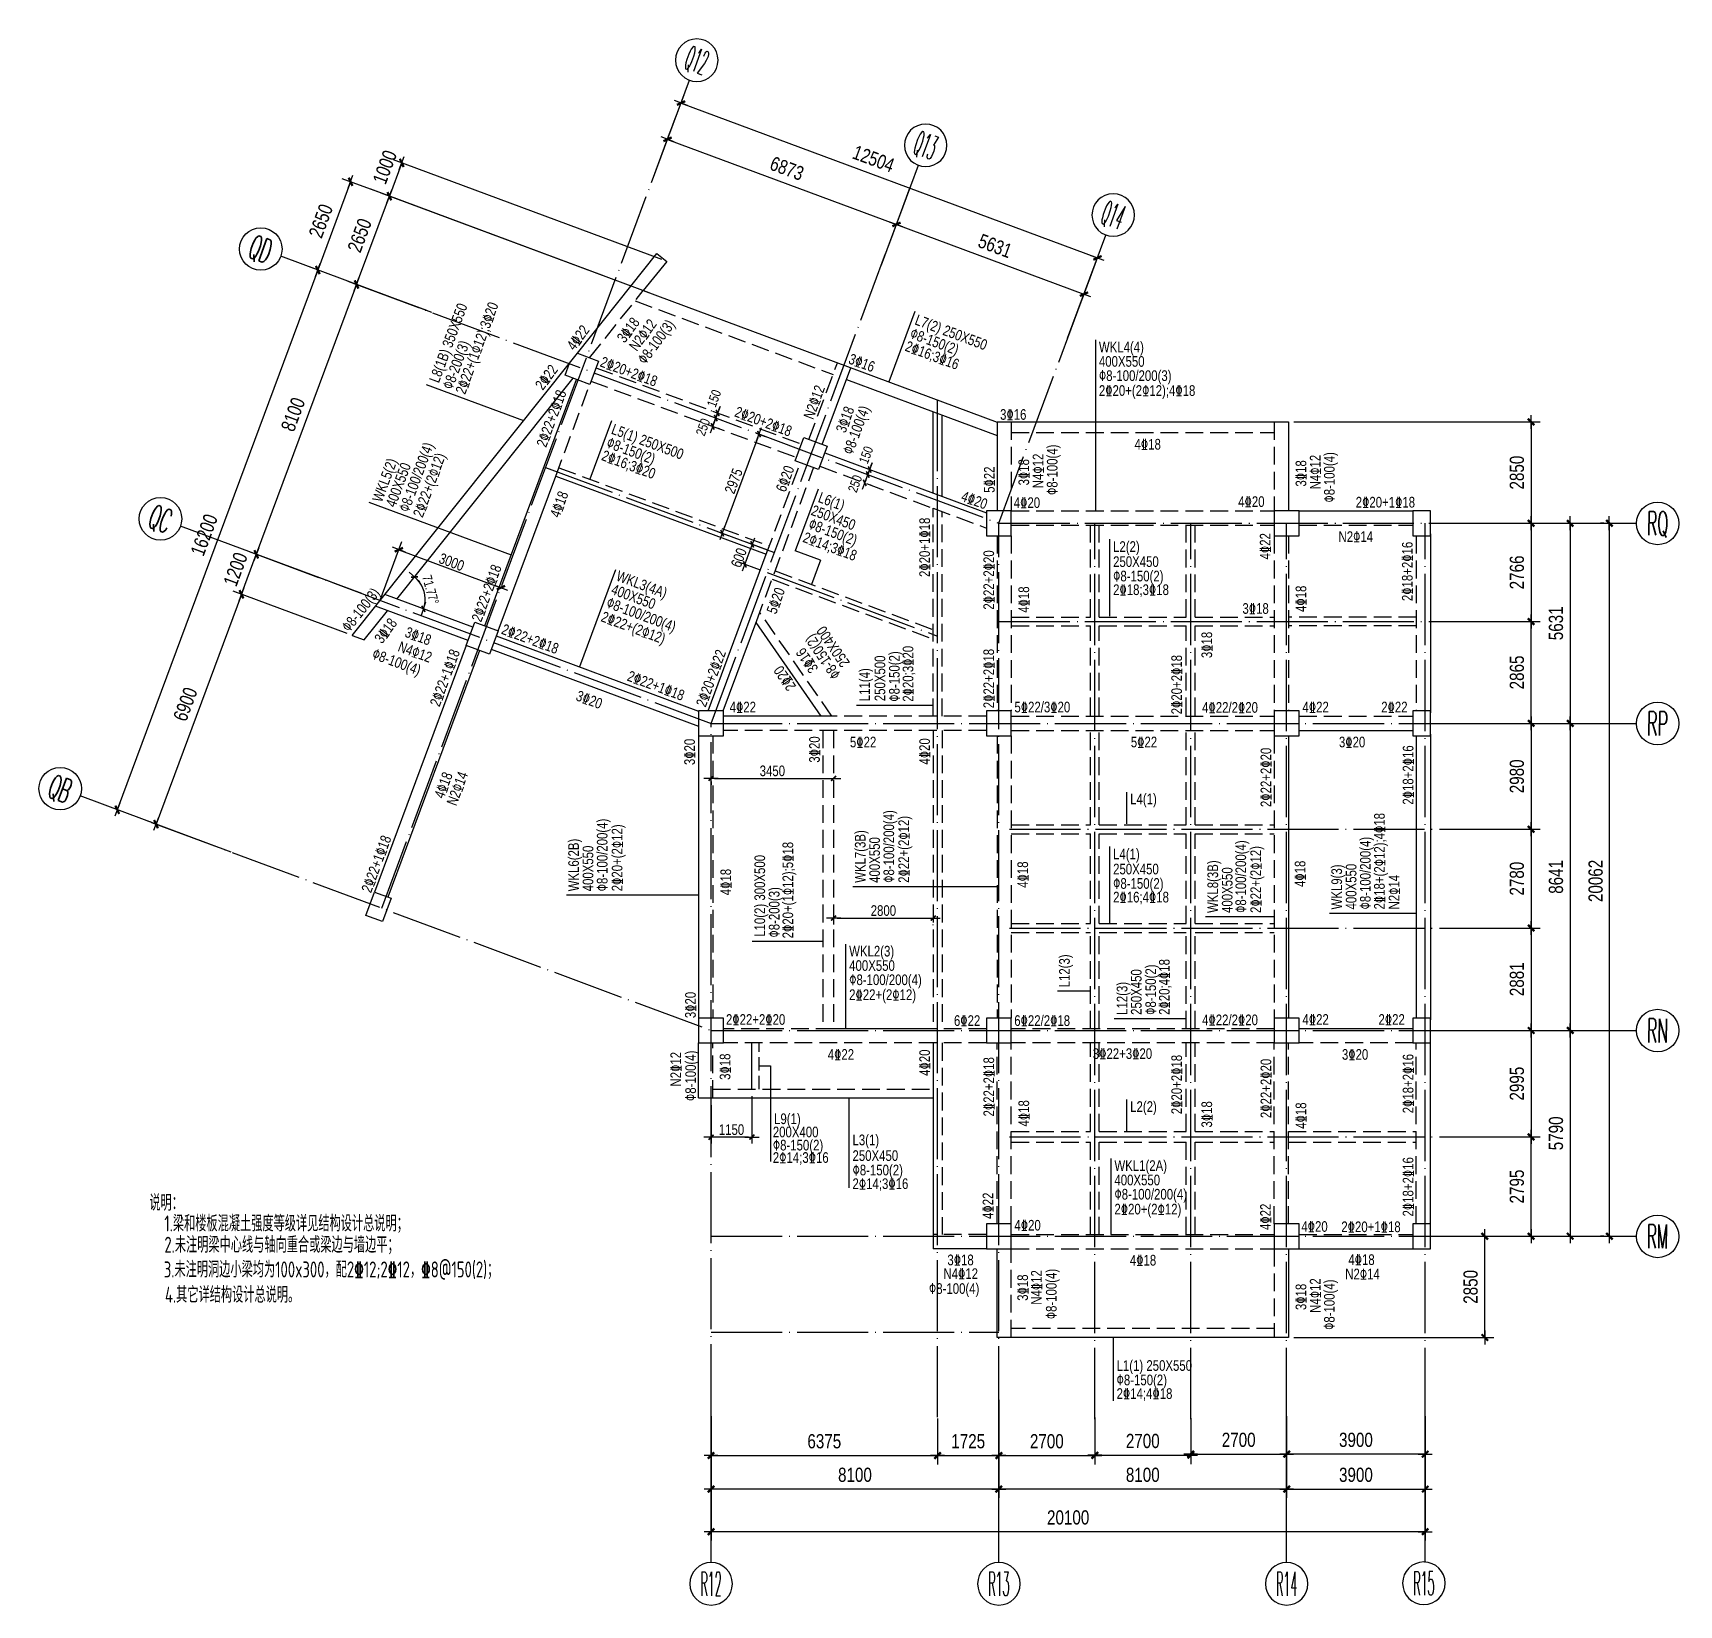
# Model space of a CAD drawing. Header units: millimetres. Extents: x -116 to 46215, y 31 to 44268.
import ezdxf
from ezdxf.enums import TextEntityAlignment as Align

# ---------------------------------------------------------------- set-up
doc = ezdxf.new("R2010")
doc.units = ezdxf.units.MM
doc.header["$LTSCALE"] = 1000
doc.linetypes.add('DASH', pattern=[0.35, 0.25, -0.1])
doc.linetypes.add('DOTE', pattern=[2.42, 2, -0.2, 0.02, -0.2])
for name, color, linetype in [('AXIS', 3, 'Continuous'), ('AXIS_TEXT', 7, 'Continuous'), ('DETAIL_NUM', 7, 'Continuous'), ('DIM', 6, 'Continuous'), ('DOTE', 1, 'DOTE'), ('S_LL', 43, 'Continuous'), ('TEXT', 3, 'Continuous'), ('主梁', 4, 'DASH'), ('主梁标注', 7, 'Continuous'), ('柱', 2, 'Continuous'), ('次梁', 4, 'DASH'), ('次梁标注', 3, 'Continuous')]:
    doc.layers.add(name, color=color, linetype=linetype)
doc.styles.add('COMMON', font='ZJDZ-S1.SHX', dxfattribs={"width": 0.8, "bigfont": 'ZJDZ.SHX'})
doc.styles.add('COMPLEX', font='COMPLEX.shx')
doc.styles.add('dim_font', font='zjdz-s1.shx', dxfattribs={"width": 0.8})
doc.styles.add('TSSD_Rein', font='Tssdeng.shx', dxfattribs={"width": 0.7, "bigfont": 'hztxt.shx'})
doc.styles.add('ZJDZ', font='zjdz-s.shx', dxfattribs={"width": 0.8, "bigfont": 'zjdz.shx'})
doc.dimstyles.new('DIMN', dxfattribs={"dimtxt": 400, "dimasz": 1.3, "dimexe": 250, "dimexo": 150, "dimgap": 50, "dimtad": 0, "dimdec": 0, "dimzin": 0, "dimdsep": 46, "dimtxsty": 'ZJDZ', "dimblk": '_dimx', "dimcen": 0.09, "dimclrt": 7, "dimadec": 0, "dimazin": 0, "dimtfac": 1, "dimtdec": 0, "dimtix": 1, "dimtmove": 2, "dimatfit": 3, "dimldrblk": '_dimx', "dimfxl": 1, "dimtvp": 1, "dimtolj": 1, "dimtzin": 0, "dimarcsym": 0})
doc.dimstyles.new('TMD', dxfattribs={"dimscale": 100, "dimtxt": 2.7, "dimasz": 1, "dimexe": 1.8, "dimexo": 2, "dimgap": 0.09, "dimtad": 0, "dimdec": 0, "dimzin": 0, "dimdsep": 46, "dimtxsty": 'COMMON', "dimblk": 'XG', "dimcen": 3, "dimclrt": 7, "dimazin": 0, "dimtfac": 1, "dimtdec": 0, "dimtix": 1, "dimtmove": 2, "dimatfit": 3, "dimldrblk": 'XG', "dimfxl": 1, "dimtvp": 0.7, "dimtolj": 1, "dimtzin": 0, "dimarcsym": 0})

msp = doc.modelspace()

# ---------------------------------------------------------------- texts
at = {"layer": 'DETAIL_NUM', "style": 'dim_font', "width": 0.8}
msp.add_text('3000', height=300, rotation=339.61174, dxfattribs=at).set_placement((11250.8, 29279.8), align=Align.BOTTOM_LEFT)
at = {"layer": 'S_LL', "style": 'TSSD_Rein', "width": 0.7}
for s, p in [('说明：', (3160.4, 11127)), ('1.梁和楼板混凝土强度等级详见结构设计总说明；', (3583.5, 10543.6)), ('2.未注明梁中心线与轴向重合或梁边与墙边平；', (3583.5, 9943.6)), ('3.未注明洞边小梁均为100x300，配2%%13212;2%%13212，%%1328@150(2)；', (3566.6, 9249.3)), ('4.其它详结构设计总说明。', (3600.3, 8538))]:
    msp.add_text(s, height=450, dxfattribs=at).set_placement(p)
at = {"layer": '主梁标注', "linetype": 'Continuous', "style": 'dim_font', "width": 0.8}
for s, p in [('WKL4(4)', (29885.9, 35190.1)), ('400X550', (29885.9, 34784.9)), ('%%1308-100/200(3)', (29885.9, 34384.9)), ('WKL2(3)', (22857, 18190.8)), ('400X550', (22857, 17785.6)), ('%%1308-100/200(4)', (22857, 17385.6)), ('WKL1(2A)', (30322.3, 12156.5)), ('400X550', (30322.3, 11751.2)), ('%%1308-100/200(4)', (30322.3, 11351.2)), ('%%1308-100(4)', (25102.2, 8697.2))]:
    msp.add_text(s, height=300, dxfattribs=at).set_placement(p, align=Align.BOTTOM_LEFT)
for s, rotation, p in [('2%%13220+2%%13218', 339.61174, (15876.1, 35032.9)), ('N2%%13212', 69.61174, (21703.1, 33422.7)), ('2%%13222+2%%13218', 69.61174, (14184.8, 32637.8)), ('2%%13220+2%%13218', 339.61174, (19660.4, 33626.4)), ('3%%13218', 69.61174, (22610.7, 33044.4)), ('%%1308-100(4)', 69.61174, (22809.5, 32430.2)), ('2%%13222+(2%%13112)', 69.61174, (10711.4, 30664.8)), ('6%%13220', 69.61174, (20923.9, 31378.1)), ('5%%13222', 90, (26801, 31326.5)), ('4%%13218', 69.61174, (14563.3, 30658.4)), ('4%%13220', 339.61174, (26035.3, 31252.4)), ('4%%13222', 90, (34565.2, 29453.3)), ('2%%13222+2%%13220', 90, (26784.6, 28039.9)), ('2%%13218+2%%13216', 90, (38565.2, 28280.9)), ('2%%13222+2%%13218', 69.61174, (12358.4, 27723.8)), ('5%%13220', 69.61174, (20661.3, 27946.8)), ('2%%13222+(2%%13112)', 339.61174, (15900.8, 27861.6)), ('3%%13218', 339.61174, (10379.9, 27426)), ('2%%13222+2%%13218', 339.61174, (13097.4, 27508.5)), ('%%1308-100(4)', 339.61174, (9452.2, 26815.4)), ('N4%%13112', 339.61174, (10183.2, 27020.4)), ('2%%13222+1%%13218', 69.61174, (11186, 25341.4)), ('2%%13220+2%%13222', 69.61174, (18676.1, 25330.2)), ('2%%13222+2%%13218', 90, (26784.6, 25266.4)), ('2%%13222+1%%13218', 339.61174, (16637, 26193)), ('3%%13220', 339.61174, (15195.4, 25636.2)), ('3%%13220', 90, (18365.1, 23666.8)), ('2%%13222+2%%13220', 90, (34586.2, 22485.2)), ('2%%13218+2%%13216', 90, (38587.3, 22552.8)), ('4%%13218', 69.61174, (11305.9, 22755.2)), ('N2%%13114', 69.61174, (11657.9, 22551.5)), ('2%%13218+(2%%13112);4%%13218', 90, (37780.2, 19604.2)), ('2%%13220+(2%%13112)', 90, (16325.1, 20114.7)), ('2%%13222+(2%%13112)', 90, (24392.2, 20353.4)), ('2%%13222+1%%13218', 69.61174, (9257.5, 20103.6)), ('2%%13222+(2%%13112)', 90, (34298.3, 19505.6)), ('4%%13218', 90, (19383.5, 20005)), ('N2%%13114', 90, (38193, 19604.2)), ('3%%13220', 90, (18389.3, 16544.6)), ('N2%%13212', 90, (17975.8, 14621.3)), ('3%%13218', 90, (19363.2, 14808.1)), ('2%%13222+2%%13218', 90, (26786.2, 13779)), ('2%%13222+2%%13220', 90, (34586.2, 13733.3)), ('2%%13218+2%%13216', 90, (38587.3, 13868.1)), ('2%%13218+2%%13216', 90, (38587.3, 10964.7)), ('4%%13222', 90, (26763.3, 10895.3)), ('4%%13222', 90, (34573.7, 10584.2)), ('3%%13218', 90, (27740.1, 8592.2)), ('N4%%13212', 90, (28126.6, 8481.7))]:
    msp.add_text(s, height=300, rotation=rotation, dxfattribs=at).set_placement(p, align=Align.MIDDLE_LEFT)
for s, p in [('2%%13220+(2%%13112);4%%13218', (29885.9, 34205.7)), ('4%%13220', (27489.6, 31050.8)), ('4%%13220', (33806.8, 31080.1)), ('2%%13220+1%%13218', (37113.7, 31064.2)), ('N2%%13114', (36629.4, 30094.9)), ('4%%13222', (19492.9, 25299.5)), ('5%%13222/3%%13220', (27507.7, 25299.4)), ('4%%13222/2%%13220', (32790.8, 25288.7)), ('4%%13222', (35614.7, 25299.3)), ('2%%13222', (37831.9, 25299.4)), ('5%%13222', (22878.6, 24315.8)), ('5%%13222', (30783.1, 24315.8)), ('3%%13220', (36641.6, 24315.8)), ('2%%13222+(2%%13112)', (22857, 17206.3)), ('2%%13222+2%%13220', (19389, 16507.9)), ('6%%13222', (25806.1, 16476.7)), ('6%%13222/2%%13218', (27503.2, 16476.7)), ('4%%13222/2%%13220', (32790.8, 16497.1)), ('4%%13222', (35614.7, 16507.9)), ('2%%13222', (37754.2, 16507.9)), ('4%%13222', (22253.7, 15524.4)), ('3%%13222+3%%13220', (29713.7, 15547.2)), ('3%%13220', (36725.8, 15524.4)), ('2%%13220+(2%%13112)', (30322.3, 11172)), ('4%%13220', (27507.7, 10717.9)), ('4%%13220', (35583.5, 10683)), ('2%%13220+1%%13218', (36708.8, 10674.3)), ('3%%13218', (25620.9, 9742.6)), ('4%%13218', (30757.1, 9734.4)), ('4%%13218', (36906.1, 9750.1)), ('N4%%13212', (25510.4, 9356.1)), ('N2%%13114', (36818.2, 9346.4))]:
    msp.add_text(s, height=300, dxfattribs=at).set_placement(p, align=Align.MIDDLE_LEFT)
for s, rotation, p in [('%%1308-100/200(4)', 69.61174, (10543.4, 30727.3)), ('%%1308-100(4)', 90, (28811, 31266.2)), ('%%1308-100(4)', 90, (36611, 31053.8)), ('WKL5(2)', 69.61174, (9788.6, 31007.8)), ('400X550', 69.61174, (10168.5, 30866.6)), ('3%%13218', 90, (28011.6, 31536.2)), ('N4%%13112', 90, (28412.9, 31457.3)), ('3%%13218', 90, (35811.6, 31503.4)), ('N4%%13112', 90, (36212.9, 31424.5)), ('400X550', 339.61174, (16102.6, 28404.6)), ('WKL3(4A)', 339.61174, (16243.7, 28784.4)), ('%%1308-100/200(4)', 339.61174, (15963.2, 28029.6)), ('4%%13218', 90, (28011.6, 27952.8)), ('4%%13218', 90, (35811.6, 27974.6)), ('%%1308-100/200(4)', 90, (24213, 20353.4)), ('%%1308-100/200(4)', 90, (16145.8, 20114.7)), ('WKL7(3B)', 90, (23407.8, 20353.4)), ('WKL6(2B)', 90, (15340.6, 20114.7)), ('400X550', 90, (15745.8, 20114.7)), ('400X550', 90, (23813, 20353.4)), ('%%1308-100/200(4)', 90, (34119.1, 19505.6)), ('%%1308-100/200(4)', 90, (37623.9, 19604.2)), ('4%%13218', 90, (27981.1, 20213.8)), ('WKL8(3B)', 90, (33331.1, 19505.6)), ('4%%13218', 90, (35787.4, 20236.7)), ('WKL9(3)', 90, (36818.7, 19604.2)), ('400X550', 90, (37223.9, 19604.2)), ('400X550', 90, (33736.3, 19505.6)), ('%%1308-100(4)', 90, (18634.7, 14213.1)), ('4%%13218', 90, (28011.6, 13496.7)), ('4%%13218', 90, (35811.6, 13432.3)), ('%%1308-100(4)', 90, (28785.5, 8073.5)), ('3%%13218', 90, (35811.6, 8331.6)), ('N4%%13112', 90, (36212.8, 8252.8)), ('%%1308-100(4)', 90, (36610.9, 7771.9))]:
    msp.add_text(s, height=300, rotation=rotation, dxfattribs=at).set_placement(p, align=Align.BOTTOM_LEFT)
at = {"layer": '次梁标注', "linetype": 'Continuous', "style": 'dim_font', "width": 0.8}
for s, rotation, p in [('L8(1B) 350X550', 69.61174, (11391.2, 34368.2)), ('L7(2) 250X550', 339.61174, (24650.4, 35987.7)), ('%%1308-150(2)', 339.61174, (24509.1, 35607.5)), ('%%1308-200(3)', 69.61174, (11771.5, 34180.2)), ('L5(1) 250X500', 339.61174, (16107.2, 32912.6)), ('%%1308-150(2)', 339.61174, (15965.8, 32532.4)), ('L6(1)', 339.61174, (21927.6, 30991.9)), ('250X450', 339.61174, (21729.4, 30629)), ('%%1308-150(2)', 339.61174, (21649.8, 30244.2)), ('%%1308-100(3)', 51.61174, (8855.8, 27332.1)), ('%%1308-150(2)', 124.2176, (22714.1, 26259.3)), ('250X400', 124.2176, (22963.6, 26599.3)), ('3%%13216', 124.2176, (22076.6, 26434.7)), ('2%%13220', 124.2176, (21450.6, 25933.1)), ('250X500', 90, (23962.9, 25464.1)), ('%%1308-150(2)', 90, (24368.5, 25449.7)), ('L11(4)', 90, (23530.9, 25464.1)), ('L10(2) 300X500', 90, (20580.9, 18836.1)), ('%%1308-200(3)', 90, (20986.6, 18812.9)), ('L12(3)', 90, (29156.3, 17411.8)), ('250X450', 90, (31177, 16637.5)), ('%%1308-150(2)', 90, (31582.7, 16637.5)), ('L12(3)', 90, (30778.2, 16637.5))]:
    msp.add_text(s, height=300, rotation=rotation, dxfattribs=at).set_placement(p, align=Align.BOTTOM_LEFT)
for s, rotation, p in [('2%%13222+(1%%13112);3%%13220', 69.61174, (11906.6, 34130)), ('3%%13218', 53.34127, (16417.6, 35613.6)), ('N2%%13112', 53.34127, (16758.8, 35380.3)), ('%%1308-100(3)', 53.34127, (17002.2, 35007.2)), ('4%%13222', 53.34127, (15004.1, 35397.2)), ('3%%13216', 339.61174, (22866, 35115.8)), ('2%%13216;3%%13216', 339.61174, (24458.9, 35472.4)), ('2%%13222', 53.34127, (14114.5, 34283.6)), ('2%%13216;3%%13220', 339.61174, (15915.6, 32397.3)), ('2%%13220+1%%13218', 90, (24980.4, 28958.7)), ('2%%13114;3%%13218', 339.61174, (21581.5, 30094.4)), ('3%%13218', 53.34127, (9590.6, 27152.3)), ('3%%13218', 90, (32921.8, 26676.6)), ('2%%13220;3%%13220', 90, (24512.7, 25449.7)), ('2%%13220+2%%13218', 90, (32073.8, 25094.3)), ('3%%13220', 90, (21880.4, 23734.1)), ('4%%13220', 90, (24980.4, 23680.2)), ('2%%13220+(1%%13112);5%%13218', 90, (21130.7, 18791.2)), ('2%%13220;4%%13218', 90, (31726.8, 16637.5)), ('4%%13220', 90, (24980.4, 14921.9)), ('2%%13220+2%%13218', 90, (32073.8, 13842.3)), ('3%%13218', 90, (32921.8, 13467.5))]:
    msp.add_text(s, height=300, rotation=rotation, dxfattribs=at).set_placement(p, align=Align.MIDDLE_LEFT)
for s, p in [('3%%13216', (27103.8, 33532.1)), ('2%%13218;3%%13218', (30285.3, 28601.2)), ('3%%13218', (33925.5, 28072.7)), ('2%%13216;4%%13218', (30285.3, 19951.2)), ('2%%13114;3%%13216', (20708.2, 12623.6)), ('2%%13114;3%%13216', (22950.7, 11887.7)), ('2%%13214;4%%13218', (30383.5, 5981.5))]:
    msp.add_text(s, height=300, dxfattribs=at).set_placement(p, align=Align.MIDDLE_LEFT)
for s, p in [('4%%13218', (30889.1, 32454.6)), ('L2(2)', (30285.3, 29575.1)), ('250X450', (30285.3, 29151)), ('%%1308-150(2)', (30285.3, 28745.3)), ('L4(1)', (30766, 22473.9)), ('L4(1)', (30285.3, 20925.1)), ('250X450', (30285.3, 20501)), ('%%1308-150(2)', (30285.3, 20095.3)), ('L2(2)', (30766, 13817.4)), ('200X400', (20708.2, 13102.6)), ('L9(1) ', (20743.6, 13473.8)), ('%%1308-150(2)', (20708.2, 12732.3)), ('L3(1)', (22950.7, 12879.9)), ('250X450', (22950.7, 12437.5)), ('%%1308-150(2)', (22950.7, 12031.9)), ('L1(1) 250X550', (30383.5, 6531.3)), ('%%1308-150(2)', (30383.5, 6125.6))]:
    msp.add_text(s, height=300, dxfattribs=at).set_placement(p, align=Align.BOTTOM_LEFT)

# ---------------------------------------------------------------- blocks, each defined once
blk = doc.blocks.new('_dimx')
blk.add_line((-150, 0), (150, 0))
at = {"const_width": 50}
blk.add_lwpolyline([(-70, -70), (70, 70)], dxfattribs=at)
blk = doc.blocks.new('*D5')
at = {"layer": 'AXIS', "color": 0, "lineweight": -2, "transparency": 16777216}
for p, q in [((40490, 27706), (42301, 27706)), ((42051, 24842), (42051, 27704)), ((40490, 24840), (42301, 24840))]:
    blk.add_line(p, q, dxfattribs=at)
at = {"layer": 'Defpoints', "color": 0, "transparency": 16777216}
for p in [(40340, 27706), (42051, 27706), (40340, 24840)]:
    blk.add_point(p, dxfattribs=at)
at = {"layer": 'AXIS', "color": 0, "lineweight": -2, "transparency": 16777216, "xscale": 1.3, "yscale": 1.3, "zscale": 1.3}
for p, rotation in [((42051, 27706), 90), ((42051, 24840), 270)]:
    blk.add_blockref('_dimx', p, dxfattribs=dict(at, rotation=rotation))
at = {"layer": 'AXIS', "color": 7, "transparency": 16777216, "insert": (41651, 26273), "char_height": 400, "attachment_point": 5, "rotation": 90, "style": 'ZJDZ'}
blk.add_mtext('\\A1;2865', dxfattribs=at)
blk = doc.blocks.new('*D6')
at = {"layer": 'AXIS', "color": 0, "lineweight": -2, "transparency": 16777216}
for p, q in [((18970, 5344), (18970, 3044)), ((27070, 5344), (27070, 3044)), ((27068, 3294), (18971, 3294))]:
    blk.add_line(p, q, dxfattribs=at)
at = {"layer": 'Defpoints', "color": 0, "transparency": 16777216}
for p in [(18970, 5494), (27070, 5494), (18970, 3294)]:
    blk.add_point(p, dxfattribs=at)
at = {"layer": 'AXIS', "color": 0, "lineweight": -2, "transparency": 16777216, "xscale": 1.3, "yscale": 1.3, "zscale": 1.3}
for p, rotation in [((18970, 3294), 179.9999999983325), ((27070, 3294), 359.9999999983325)]:
    blk.add_blockref('_dimx', p, dxfattribs=dict(at, rotation=rotation))
at = {"layer": 'AXIS', "color": 7, "transparency": 16777216, "insert": (23020, 3694), "char_height": 400, "attachment_point": 5, "rotation": 360, "style": 'ZJDZ'}
blk.add_mtext('\\A1;8100', dxfattribs=at)
blk = doc.blocks.new('*D7')
at = {"layer": 'AXIS', "color": 0, "lineweight": -2, "transparency": 16777216}
for p, q in [((18970, 4944), (18970, 1844)), ((39070, 4944), (39070, 1844)), ((39068, 2094), (18971, 2094))]:
    blk.add_line(p, q, dxfattribs=at)
at = {"layer": 'Defpoints', "color": 0, "transparency": 16777216}
for p in [(18970, 5094), (39070, 5094), (18970, 2094)]:
    blk.add_point(p, dxfattribs=at)
at = {"layer": 'AXIS', "color": 0, "lineweight": -2, "transparency": 16777216, "xscale": 1.3, "yscale": 1.3, "zscale": 1.3}
for p, rotation in [((18970, 2094), 179.9999999983325), ((39070, 2094), 359.9999999983325)]:
    blk.add_blockref('_dimx', p, dxfattribs=dict(at, rotation=rotation))
at = {"layer": 'AXIS', "color": 7, "transparency": 16777216, "insert": (29020, 2494), "char_height": 400, "attachment_point": 5, "rotation": 360, "style": 'ZJDZ'}
blk.add_mtext('\\A1;20100', dxfattribs=at)
blk = doc.blocks.new('_axiso')
blk.add_circle((0, 0), 0.5)
at = {"layer": 'AXIS_TEXT', "style": 'COMPLEX', "width": 1.041667}
blk.add_attdef('A', text='', height=0.56, dxfattribs=at).set_placement((-0.25, -0.28), (0.25, -0.28), align=Align.FIT)
blk = doc.blocks.new('*D8')
at = {"layer": 'AXIS', "color": 0, "lineweight": -2, "transparency": 16777216}
for p, q in [((44101, 30471), (44001, 30471)), ((44251, 30470), (44251, 10410)), ((44101, 10409), (44001, 10409))]:
    blk.add_line(p, q, dxfattribs=at)
at = {"layer": 'Defpoints', "color": 0, "transparency": 16777216}
for p in [(44251, 30471), (44251, 10409), (44251, 10409)]:
    blk.add_point(p, dxfattribs=at)
at = {"layer": 'AXIS', "color": 0, "lineweight": -2, "transparency": 16777216, "xscale": 1.3, "yscale": 1.3, "zscale": 1.3}
for p, rotation in [((44251, 30471), 90), ((44251, 10409), 270)]:
    blk.add_blockref('_dimx', p, dxfattribs=dict(at, rotation=rotation))
at = {"layer": 'AXIS', "color": 7, "transparency": 16777216, "insert": (43867, 20407), "char_height": 400, "attachment_point": 5, "rotation": 90, "style": 'ZJDZ'}
blk.add_mtext('\\A1;20062', dxfattribs=at)
blk = doc.blocks.new('*D9')
at = {"layer": 'AXIS', "color": 0, "lineweight": -2, "transparency": 16777216}
for p, q in [((27070, 5344), (27070, 3044)), ((35170, 5344), (35170, 3044)), ((35168, 3294), (27071, 3294))]:
    blk.add_line(p, q, dxfattribs=at)
at = {"layer": 'Defpoints', "color": 0, "transparency": 16777216}
for p in [(27070, 5494), (35170, 5494), (27070, 3294)]:
    blk.add_point(p, dxfattribs=at)
at = {"layer": 'AXIS', "color": 0, "lineweight": -2, "transparency": 16777216, "xscale": 1.3, "yscale": 1.3, "zscale": 1.3}
for p, rotation in [((27070, 3294), 179.9999999983325), ((35170, 3294), 359.9999999983325)]:
    blk.add_blockref('_dimx', p, dxfattribs=dict(at, rotation=rotation))
at = {"layer": 'AXIS', "color": 7, "transparency": 16777216, "insert": (31120, 3694), "char_height": 400, "attachment_point": 5, "rotation": 360, "style": 'ZJDZ'}
blk.add_mtext('\\A1;8100', dxfattribs=at)
blk = doc.blocks.new('*D10')
at = {"layer": 'AXIS', "color": 0, "lineweight": -2, "transparency": 16777216}
for p, q in [((35170, 5344), (35170, 3044)), ((39070, 5344), (39070, 3044)), ((35171, 3294), (39068, 3294))]:
    blk.add_line(p, q, dxfattribs=at)
at = {"layer": 'Defpoints', "color": 0, "transparency": 16777216}
for p in [(35170, 5494), (39070, 5494), (39070, 3294)]:
    blk.add_point(p, dxfattribs=at)
at = {"layer": 'AXIS', "color": 0, "lineweight": -2, "transparency": 16777216, "xscale": 1.3, "yscale": 1.3, "zscale": 1.3, "rotation": 180}
blk.add_blockref('_dimx', (35170, 3294), dxfattribs=at)
at = {"layer": 'AXIS', "color": 0, "lineweight": -2, "transparency": 16777216, "xscale": 1.3, "yscale": 1.3, "zscale": 1.3}
blk.add_blockref('_dimx', (39070, 3294), dxfattribs=at)
at = {"layer": 'AXIS', "color": 7, "transparency": 16777216, "insert": (37120, 3694), "char_height": 400, "attachment_point": 5, "style": 'ZJDZ'}
blk.add_mtext('\\A1;3900', dxfattribs=at)
blk = doc.blocks.new('*D11')
at = {"layer": 'AXIS', "color": 0, "lineweight": -2, "transparency": 16777216}
for p, q in [((41219, 24840), (43401, 24840)), ((43151, 24839), (43151, 16200)), ((41219, 16199), (43401, 16199))]:
    blk.add_line(p, q, dxfattribs=at)
at = {"layer": 'Defpoints', "color": 0, "transparency": 16777216}
for p in [(41069, 24840), (41069, 16199), (43151, 16199)]:
    blk.add_point(p, dxfattribs=at)
at = {"layer": 'AXIS', "color": 0, "lineweight": -2, "transparency": 16777216, "xscale": 1.3, "yscale": 1.3, "zscale": 1.3}
for p, rotation in [((43151, 24840), 90), ((43151, 16199), 270)]:
    blk.add_blockref('_dimx', p, dxfattribs=dict(at, rotation=rotation))
at = {"layer": 'AXIS', "color": 7, "transparency": 16777216, "insert": (42751, 20520), "char_height": 400, "attachment_point": 5, "rotation": 90, "style": 'ZJDZ'}
blk.add_mtext('\\A1;8641', dxfattribs=at)
blk = doc.blocks.new('*D12')
at = {"layer": 'AXIS', "color": 0, "lineweight": -2, "transparency": 16777216}
for p, q in [((41219, 16199), (43401, 16199)), ((43151, 16198), (43151, 10410)), ((41219, 10409), (43401, 10409))]:
    blk.add_line(p, q, dxfattribs=at)
at = {"layer": 'Defpoints', "color": 0, "transparency": 16777216}
for p in [(41069, 16199), (41069, 10409), (43151, 10409)]:
    blk.add_point(p, dxfattribs=at)
at = {"layer": 'AXIS', "color": 0, "lineweight": -2, "transparency": 16777216, "xscale": 1.3, "yscale": 1.3, "zscale": 1.3}
for p, rotation in [((43151, 16199), 90), ((43151, 10409), 270)]:
    blk.add_blockref('_dimx', p, dxfattribs=dict(at, rotation=rotation))
at = {"layer": 'AXIS', "color": 7, "transparency": 16777216, "insert": (42751, 13304), "char_height": 400, "attachment_point": 5, "rotation": 90, "style": 'ZJDZ'}
blk.add_mtext('\\A1;5790', dxfattribs=at)
blk = doc.blocks.new('*D13')
at = {"layer": 'AXIS', "color": 0, "lineweight": -2, "transparency": 16777216}
for p, q in [((41219, 30471), (43401, 30471)), ((43151, 30470), (43151, 24842)), ((41219, 24840), (43401, 24840))]:
    blk.add_line(p, q, dxfattribs=at)
at = {"layer": 'Defpoints', "color": 0, "transparency": 16777216}
for p in [(41069, 30471), (41069, 24840), (43151, 24840)]:
    blk.add_point(p, dxfattribs=at)
at = {"layer": 'AXIS', "color": 0, "lineweight": -2, "transparency": 16777216, "xscale": 1.3, "yscale": 1.3, "zscale": 1.3}
for p, rotation in [((43151, 30471), 90), ((43151, 24840), 270)]:
    blk.add_blockref('_dimx', p, dxfattribs=dict(at, rotation=rotation))
at = {"layer": 'AXIS', "color": 7, "transparency": 16777216, "insert": (42751, 27656), "char_height": 400, "attachment_point": 5, "rotation": 90, "style": 'ZJDZ'}
blk.add_mtext('\\A1;5631', dxfattribs=at)
blk = doc.blocks.new('*D14')
at = {"layer": 'AXIS', "color": 0, "lineweight": -2, "transparency": 16777216}
for p, q in [((17322, 40135), (17832, 41509)), ((17746, 41274), (24186, 38881)), ((23764, 37741), (24275, 39115))]:
    blk.add_line(p, q, dxfattribs=at)
at = {"layer": 'Defpoints', "color": 0, "transparency": 16777216}
for p in [(17270, 39995), (24188, 38880), (23712, 37600)]:
    blk.add_point(p, dxfattribs=at)
at = {"layer": 'AXIS', "color": 0, "lineweight": -2, "transparency": 16777216, "xscale": 1.3, "yscale": 1.3, "zscale": 1.3}
for p, rotation in [((17745, 41275), 159.6117392947767), ((24188, 38880), 339.6117392947767)]:
    blk.add_blockref('_dimx', p, dxfattribs=dict(at, rotation=rotation))
at = {"layer": 'AXIS', "color": 7, "transparency": 16777216, "insert": (21106, 40453), "char_height": 400, "attachment_point": 5, "rotation": 339.6117, "style": 'ZJDZ'}
blk.add_mtext('\\A1;6873', dxfattribs=at)
blk = doc.blocks.new('*D15')
at = {"layer": 'AXIS', "color": 0, "lineweight": -2, "transparency": 16777216}
for p, q in [((23764, 37741), (24275, 39115)), ((24189, 38880), (29465, 36919)), ((29030, 35747), (29553, 37153))]:
    blk.add_line(p, q, dxfattribs=at)
at = {"layer": 'Defpoints', "color": 0, "transparency": 16777216}
for p in [(23712, 37600), (29466, 36919), (28978, 35606)]:
    blk.add_point(p, dxfattribs=at)
at = {"layer": 'AXIS', "color": 0, "lineweight": -2, "transparency": 16777216, "xscale": 1.3, "yscale": 1.3, "zscale": 1.3}
for p, rotation in [((24188, 38880), 159.6117392952187), ((29466, 36919), 339.6117392952187)]:
    blk.add_blockref('_dimx', p, dxfattribs=dict(at, rotation=rotation))
at = {"layer": 'AXIS', "color": 7, "transparency": 16777216, "insert": (26966, 38274), "char_height": 400, "attachment_point": 5, "rotation": 339.6117, "style": 'ZJDZ'}
blk.add_mtext('\\A1;5631', dxfattribs=at)
blk = doc.blocks.new('*D16')
at = {"layer": 'AXIS', "color": 0, "lineweight": -2, "transparency": 16777216}
for p, q in [((17701, 41156), (18212, 42530)), ((18126, 42295), (29844, 37940)), ((29422, 36800), (29932, 38174))]:
    blk.add_line(p, q, dxfattribs=at)
at = {"layer": 'Defpoints', "color": 0, "transparency": 16777216}
for p in [(17649, 41016), (29845, 37939), (29370, 36660)]:
    blk.add_point(p, dxfattribs=at)
at = {"layer": 'AXIS', "color": 0, "lineweight": -2, "transparency": 16777216, "xscale": 1.3, "yscale": 1.3, "zscale": 1.3}
for p, rotation in [((18125, 42296), 159.6117392947768), ((29845, 37939), 339.6117392947767)]:
    blk.add_blockref('_dimx', p, dxfattribs=dict(at, rotation=rotation))
at = {"layer": 'AXIS', "color": 7, "transparency": 16777216, "insert": (23543, 40725), "char_height": 400, "attachment_point": 5, "rotation": 339.6117, "style": 'ZJDZ'}
blk.add_mtext('\\A1;12504', dxfattribs=at)
blk = doc.blocks.new('*D17')
at = {"layer": 'AXIS', "color": 0, "lineweight": -2, "transparency": 16777216}
for p, q in [((8992, 37189), (6171, 29599)), ((8851, 37242), (8758, 37277)), ((6030, 29650), (5936, 29685))]:
    blk.add_line(p, q, dxfattribs=at)
at = {"layer": 'Defpoints', "color": 0, "transparency": 16777216}
for p in [(8992, 37190), (6170, 29597), (6170, 29597)]:
    blk.add_point(p, dxfattribs=at)
at = {"layer": 'AXIS', "color": 0, "lineweight": -2, "transparency": 16777216, "xscale": 1.3, "yscale": 1.3, "zscale": 1.3}
for p, rotation in [((8992, 37190), 69.61173929477675), ((6170, 29597), 249.6117392947767)]:
    blk.add_blockref('_dimx', p, dxfattribs=dict(at, rotation=rotation))
at = {"layer": 'AXIS', "color": 7, "transparency": 16777216, "insert": (7206, 33533), "char_height": 400, "attachment_point": 5, "rotation": 69.6117, "style": 'ZJDZ'}
blk.add_mtext('\\A1;8100', dxfattribs=at)
blk = doc.blocks.new('*D18')
at = {"layer": 'AXIS', "color": 0, "lineweight": -2, "transparency": 16777216}
for p, q in [((5752, 28471), (3349, 22006)), ((5612, 28525), (5518, 28560)), ((3208, 22057), (3114, 22092))]:
    blk.add_line(p, q, dxfattribs=at)
at = {"layer": 'Defpoints', "color": 0, "transparency": 16777216}
for p in [(5752, 28473), (3348, 22005), (3348, 22005)]:
    blk.add_point(p, dxfattribs=at)
at = {"layer": 'AXIS', "color": 0, "lineweight": -2, "transparency": 16777216, "xscale": 1.3, "yscale": 1.3, "zscale": 1.3}
for p, rotation in [((5752, 28473), 69.61173929481656), ((3348, 22005), 249.6117392948166)]:
    blk.add_blockref('_dimx', p, dxfattribs=dict(at, rotation=rotation))
at = {"layer": 'AXIS', "color": 7, "transparency": 16777216, "insert": (4175, 25378), "char_height": 400, "attachment_point": 5, "rotation": 69.6117, "style": 'ZJDZ'}
blk.add_mtext('\\A1;6900', dxfattribs=at)
blk = doc.blocks.new('*D19')
at = {"layer": 'AXIS', "color": 0, "lineweight": -2, "transparency": 16777216}
for p, q in [((7900, 37594), (2258, 22412)), ((7760, 37648), (7667, 37683)), ((2117, 22463), (2023, 22498))]:
    blk.add_line(p, q, dxfattribs=at)
at = {"layer": 'Defpoints', "color": 0, "transparency": 16777216}
for p in [(7901, 37596), (2257, 22410), (2257, 22410)]:
    blk.add_point(p, dxfattribs=at)
at = {"layer": 'AXIS', "color": 0, "lineweight": -2, "transparency": 16777216, "xscale": 1.3, "yscale": 1.3, "zscale": 1.3}
for p, rotation in [((7901, 37596), 69.61173929477675), ((2257, 22410), 249.6117392947767)]:
    blk.add_blockref('_dimx', p, dxfattribs=dict(at, rotation=rotation))
at = {"layer": 'AXIS', "color": 7, "transparency": 16777216, "insert": (4704, 30142), "char_height": 400, "attachment_point": 5, "rotation": 69.6117, "style": 'ZJDZ'}
blk.add_mtext('\\A1;16200', dxfattribs=at)
blk = doc.blocks.new('*D20')
at = {"layer": 'AXIS', "color": 0, "lineweight": -2, "transparency": 16777216}
for p, q in [((25345, 5281), (25345, 3988)), ((18970, 4659), (18970, 3988)), ((18971, 4238), (25343, 4238))]:
    blk.add_line(p, q, dxfattribs=at)
at = {"layer": 'Defpoints', "color": 0, "transparency": 16777216}
for p in [(25345, 5431), (18970, 4809), (25345, 4238)]:
    blk.add_point(p, dxfattribs=at)
at = {"layer": 'AXIS', "color": 0, "lineweight": -2, "transparency": 16777216, "xscale": 1.3, "yscale": 1.3, "zscale": 1.3, "rotation": 180}
blk.add_blockref('_dimx', (18970, 4238), dxfattribs=at)
at = {"layer": 'AXIS', "color": 0, "lineweight": -2, "transparency": 16777216, "xscale": 1.3, "yscale": 1.3, "zscale": 1.3}
blk.add_blockref('_dimx', (25345, 4238), dxfattribs=at)
at = {"layer": 'AXIS', "color": 7, "transparency": 16777216, "insert": (22157, 4638), "char_height": 400, "attachment_point": 5, "style": 'ZJDZ'}
blk.add_mtext('\\A1;6375', dxfattribs=at)
blk = doc.blocks.new('*D21')
at = {"layer": 'AXIS', "color": 0, "lineweight": -2, "transparency": 16777216}
for p, q in [((27070, 5809), (27070, 3988)), ((25345, 5281), (25345, 3988)), ((25346, 4238), (27068, 4238))]:
    blk.add_line(p, q, dxfattribs=at)
at = {"layer": 'Defpoints', "color": 0, "transparency": 16777216}
for p in [(27070, 5959), (25345, 5431), (27070, 4238)]:
    blk.add_point(p, dxfattribs=at)
at = {"layer": 'AXIS', "color": 0, "lineweight": -2, "transparency": 16777216, "xscale": 1.3, "yscale": 1.3, "zscale": 1.3, "rotation": 180}
blk.add_blockref('_dimx', (25345, 4238), dxfattribs=at)
at = {"layer": 'AXIS', "color": 0, "lineweight": -2, "transparency": 16777216, "xscale": 1.3, "yscale": 1.3, "zscale": 1.3}
blk.add_blockref('_dimx', (27070, 4238), dxfattribs=at)
at = {"layer": 'AXIS', "color": 7, "transparency": 16777216, "insert": (26207, 4638), "char_height": 400, "attachment_point": 5, "style": 'ZJDZ'}
blk.add_mtext('\\A1;1725', dxfattribs=at)
blk = doc.blocks.new('*D22')
at = {"layer": 'AXIS', "color": 0, "lineweight": -2, "transparency": 16777216}
for p, q in [((27070, 5113), (27070, 3988)), ((29770, 5306), (29770, 3988)), ((27071, 4238), (29768, 4238))]:
    blk.add_line(p, q, dxfattribs=at)
at = {"layer": 'Defpoints', "color": 0, "transparency": 16777216}
for p in [(27070, 5263), (29770, 5456), (29770, 4238)]:
    blk.add_point(p, dxfattribs=at)
at = {"layer": 'AXIS', "color": 0, "lineweight": -2, "transparency": 16777216, "xscale": 1.3, "yscale": 1.3, "zscale": 1.3, "rotation": 180}
blk.add_blockref('_dimx', (27070, 4238), dxfattribs=at)
at = {"layer": 'AXIS', "color": 0, "lineweight": -2, "transparency": 16777216, "xscale": 1.3, "yscale": 1.3, "zscale": 1.3}
blk.add_blockref('_dimx', (29770, 4238), dxfattribs=at)
at = {"layer": 'AXIS', "color": 7, "transparency": 16777216, "insert": (28420, 4638), "char_height": 400, "attachment_point": 5, "style": 'ZJDZ'}
blk.add_mtext('\\A1;2700', dxfattribs=at)
blk = doc.blocks.new('*D23')
at = {"layer": 'AXIS', "color": 0, "lineweight": -2, "transparency": 16777216}
for p, q in [((29770, 5306), (29770, 3996)), ((32470, 5289), (32470, 3996)), ((29771, 4246), (32468, 4246))]:
    blk.add_line(p, q, dxfattribs=at)
at = {"layer": 'Defpoints', "color": 0, "transparency": 16777216}
for p in [(29770, 5456), (32470, 5439), (32470, 4246)]:
    blk.add_point(p, dxfattribs=at)
at = {"layer": 'AXIS', "color": 0, "lineweight": -2, "transparency": 16777216, "xscale": 1.3, "yscale": 1.3, "zscale": 1.3, "rotation": 180}
blk.add_blockref('_dimx', (29770, 4246), dxfattribs=at)
at = {"layer": 'AXIS', "color": 0, "lineweight": -2, "transparency": 16777216, "xscale": 1.3, "yscale": 1.3, "zscale": 1.3}
blk.add_blockref('_dimx', (32470, 4246), dxfattribs=at)
at = {"layer": 'AXIS', "color": 7, "transparency": 16777216, "insert": (31120, 4646), "char_height": 400, "attachment_point": 5, "style": 'ZJDZ'}
blk.add_mtext('\\A1;2700', dxfattribs=at)
blk = doc.blocks.new('*D24')
at = {"layer": 'AXIS', "color": 0, "lineweight": -2, "transparency": 16777216}
for p, q in [((32470, 5289), (32470, 4028)), ((35170, 5219), (35170, 4028)), ((32471, 4278), (35168, 4278))]:
    blk.add_line(p, q, dxfattribs=at)
at = {"layer": 'Defpoints', "color": 0, "transparency": 16777216}
for p in [(32470, 5439), (35170, 5369), (35170, 4278)]:
    blk.add_point(p, dxfattribs=at)
at = {"layer": 'AXIS', "color": 0, "lineweight": -2, "transparency": 16777216, "xscale": 1.3, "yscale": 1.3, "zscale": 1.3, "rotation": 180}
blk.add_blockref('_dimx', (32470, 4278), dxfattribs=at)
at = {"layer": 'AXIS', "color": 0, "lineweight": -2, "transparency": 16777216, "xscale": 1.3, "yscale": 1.3, "zscale": 1.3}
blk.add_blockref('_dimx', (35170, 4278), dxfattribs=at)
at = {"layer": 'AXIS', "color": 7, "transparency": 16777216, "insert": (33820, 4678), "char_height": 400, "attachment_point": 5, "style": 'ZJDZ'}
blk.add_mtext('\\A1;2700', dxfattribs=at)
blk = doc.blocks.new('*D40')
at = {"layer": 'AXIS', "color": 0, "lineweight": -2, "transparency": 16777216}
for p, q in [((40490, 30471), (42301, 30471)), ((42051, 30470), (42051, 27707)), ((40490, 27706), (42301, 27706))]:
    blk.add_line(p, q, dxfattribs=at)
at = {"layer": 'Defpoints', "color": 0, "transparency": 16777216}
for p in [(40340, 30471), (40340, 27706), (42051, 27706)]:
    blk.add_point(p, dxfattribs=at)
at = {"layer": 'AXIS', "color": 0, "lineweight": -2, "transparency": 16777216, "xscale": 1.3, "yscale": 1.3, "zscale": 1.3}
for p, rotation in [((42051, 30471), 90), ((42051, 27706), 270)]:
    blk.add_blockref('_dimx', p, dxfattribs=dict(at, rotation=rotation))
at = {"layer": 'AXIS', "color": 7, "transparency": 16777216, "insert": (41651, 29088), "char_height": 400, "attachment_point": 5, "rotation": 90, "style": 'ZJDZ'}
blk.add_mtext('\\A1;2766', dxfattribs=at)
blk = doc.blocks.new('*D41')
at = {"layer": 'AXIS', "color": 0, "lineweight": -2, "transparency": 16777216}
for p, q in [((41693, 24840), (42301, 24840)), ((42051, 24839), (42051, 21862)), ((40343, 21861), (42301, 21861))]:
    blk.add_line(p, q, dxfattribs=at)
at = {"layer": 'Defpoints', "color": 0, "transparency": 16777216}
for p in [(41543, 24840), (40193, 21861), (42051, 21861)]:
    blk.add_point(p, dxfattribs=at)
at = {"layer": 'AXIS', "color": 0, "lineweight": -2, "transparency": 16777216, "xscale": 1.3, "yscale": 1.3, "zscale": 1.3}
for p, rotation in [((42051, 24840), 90), ((42051, 21861), 270)]:
    blk.add_blockref('_dimx', p, dxfattribs=dict(at, rotation=rotation))
at = {"layer": 'AXIS', "color": 7, "transparency": 16777216, "insert": (41651, 23350), "char_height": 400, "attachment_point": 5, "rotation": 90, "style": 'ZJDZ'}
blk.add_mtext('\\A1;2980', dxfattribs=at)
blk = doc.blocks.new('*D42')
at = {"layer": 'AXIS', "color": 0, "lineweight": -2, "transparency": 16777216}
for p, q in [((40343, 21861), (42301, 21861)), ((42051, 21859), (42051, 19082)), ((40357, 19081), (42301, 19081))]:
    blk.add_line(p, q, dxfattribs=at)
at = {"layer": 'Defpoints', "color": 0, "transparency": 16777216}
for p in [(40193, 21861), (40207, 19081), (42051, 19081)]:
    blk.add_point(p, dxfattribs=at)
at = {"layer": 'AXIS', "color": 0, "lineweight": -2, "transparency": 16777216, "xscale": 1.3, "yscale": 1.3, "zscale": 1.3}
for p, rotation in [((42051, 21861), 90), ((42051, 19081), 270)]:
    blk.add_blockref('_dimx', p, dxfattribs=dict(at, rotation=rotation))
at = {"layer": 'AXIS', "color": 7, "transparency": 16777216, "insert": (41651, 20471), "char_height": 400, "attachment_point": 5, "rotation": 90, "style": 'ZJDZ'}
blk.add_mtext('\\A1;2780', dxfattribs=at)
blk = doc.blocks.new('*D43')
at = {"layer": 'AXIS', "color": 0, "lineweight": -2, "transparency": 16777216}
for p, q in [((40357, 19081), (42301, 19081)), ((42051, 19079), (42051, 16200)), ((40456, 16199), (42301, 16199))]:
    blk.add_line(p, q, dxfattribs=at)
at = {"layer": 'Defpoints', "color": 0, "transparency": 16777216}
for p in [(40207, 19081), (40306, 16199), (42051, 16199)]:
    blk.add_point(p, dxfattribs=at)
at = {"layer": 'AXIS', "color": 0, "lineweight": -2, "transparency": 16777216, "xscale": 1.3, "yscale": 1.3, "zscale": 1.3}
for p, rotation in [((42051, 19081), 90), ((42051, 16199), 270)]:
    blk.add_blockref('_dimx', p, dxfattribs=dict(at, rotation=rotation))
at = {"layer": 'AXIS', "color": 7, "transparency": 16777216, "insert": (41651, 17640), "char_height": 400, "attachment_point": 5, "rotation": 90, "style": 'ZJDZ'}
blk.add_mtext('\\A1;2881', dxfattribs=at)
blk = doc.blocks.new('*D44')
at = {"layer": 'AXIS', "color": 0, "lineweight": -2, "transparency": 16777216}
for p, q in [((40456, 16199), (42301, 16199)), ((42051, 16198), (42051, 13205)), ((40395, 13204), (42301, 13204))]:
    blk.add_line(p, q, dxfattribs=at)
at = {"layer": 'Defpoints', "color": 0, "transparency": 16777216}
for p in [(40306, 16199), (40245, 13204), (42051, 13204)]:
    blk.add_point(p, dxfattribs=at)
at = {"layer": 'AXIS', "color": 0, "lineweight": -2, "transparency": 16777216, "xscale": 1.3, "yscale": 1.3, "zscale": 1.3}
for p, rotation in [((42051, 16199), 90), ((42051, 13204), 270)]:
    blk.add_blockref('_dimx', p, dxfattribs=dict(at, rotation=rotation))
at = {"layer": 'AXIS', "color": 7, "transparency": 16777216, "insert": (41651, 14702), "char_height": 400, "attachment_point": 5, "rotation": 90, "style": 'ZJDZ'}
blk.add_mtext('\\A1;2995', dxfattribs=at)
blk = doc.blocks.new('*D25')
at = {"layer": 'AXIS', "color": 0, "lineweight": -2, "transparency": 16777216}
for p, q in [((40395, 13204), (42301, 13204)), ((42051, 10410), (42051, 13203)), ((40452, 10409), (42301, 10409))]:
    blk.add_line(p, q, dxfattribs=at)
at = {"layer": 'Defpoints', "color": 0, "transparency": 16777216}
for p in [(40245, 13204), (42051, 13204), (40302, 10409)]:
    blk.add_point(p, dxfattribs=at)
at = {"layer": 'AXIS', "color": 0, "lineweight": -2, "transparency": 16777216, "xscale": 1.3, "yscale": 1.3, "zscale": 1.3}
for p, rotation in [((42051, 13204), 90), ((42051, 10409), 270)]:
    blk.add_blockref('_dimx', p, dxfattribs=dict(at, rotation=rotation))
at = {"layer": 'AXIS', "color": 7, "transparency": 16777216, "insert": (41651, 11807), "char_height": 400, "attachment_point": 5, "rotation": 90, "style": 'ZJDZ'}
blk.add_mtext('\\A1;2795', dxfattribs=at)
blk = doc.blocks.new('*D45')
at = {"layer": 'AXIS', "color": 0, "lineweight": -2, "transparency": 16777216}
for p, q in [((39591, 10409), (40998, 10409)), ((40748, 7560), (40748, 10408)), ((35370, 7559), (40998, 7559))]:
    blk.add_line(p, q, dxfattribs=at)
at = {"layer": 'Defpoints', "color": 0, "transparency": 16777216}
for p in [(39441, 10409), (40748, 10409), (35220, 7559)]:
    blk.add_point(p, dxfattribs=at)
at = {"layer": 'AXIS', "color": 0, "lineweight": -2, "transparency": 16777216, "xscale": 1.3, "yscale": 1.3, "zscale": 1.3}
for p, rotation in [((40748, 10409), 90), ((40748, 7559), 270)]:
    blk.add_blockref('_dimx', p, dxfattribs=dict(at, rotation=rotation))
at = {"layer": 'AXIS', "color": 7, "transparency": 16777216, "insert": (40348, 8984), "char_height": 400, "attachment_point": 5, "rotation": 90, "style": 'ZJDZ'}
blk.add_mtext('\\A1;2850', dxfattribs=at)
blk = doc.blocks.new('*D46')
at = {"layer": 'AXIS', "color": 0, "lineweight": -2, "transparency": 16777216}
for p, q in [((35370, 33321), (42301, 33321)), ((42051, 33320), (42051, 30473)), ((40219, 30471), (42301, 30471))]:
    blk.add_line(p, q, dxfattribs=at)
at = {"layer": 'Defpoints', "color": 0, "transparency": 16777216}
for p in [(35220, 33321), (40069, 30471), (42051, 30471)]:
    blk.add_point(p, dxfattribs=at)
at = {"layer": 'AXIS', "color": 0, "lineweight": -2, "transparency": 16777216, "xscale": 1.3, "yscale": 1.3, "zscale": 1.3}
for p, rotation in [((42051, 33321), 90), ((42051, 30471), 270)]:
    blk.add_blockref('_dimx', p, dxfattribs=dict(at, rotation=rotation))
at = {"layer": 'AXIS', "color": 7, "transparency": 16777216, "insert": (41651, 31896), "char_height": 400, "attachment_point": 5, "rotation": 90, "style": 'ZJDZ'}
blk.add_mtext('\\A1;2850', dxfattribs=at)
blk = doc.blocks.new('*D26')
at = {"layer": 'AXIS', "color": 0, "lineweight": -2, "transparency": 16777216}
for p, q in [((8824, 40078), (7901, 37597)), ((9896, 39681), (8590, 40167)), ((8973, 37197), (7667, 37683))]:
    blk.add_line(p, q, dxfattribs=at)
at = {"layer": 'Defpoints', "color": 0, "transparency": 16777216}
for p in [(10037, 39629), (7901, 37596), (9113, 37145)]:
    blk.add_point(p, dxfattribs=at)
at = {"layer": 'AXIS', "color": 0, "lineweight": -2, "transparency": 16777216, "xscale": 1.3, "yscale": 1.3, "zscale": 1.3}
for p, rotation in [((8824, 40080), 69.61173929477603), ((7901, 37596), 249.611739294776)]:
    blk.add_blockref('_dimx', p, dxfattribs=dict(at, rotation=rotation))
at = {"layer": 'AXIS', "color": 7, "transparency": 16777216, "insert": (7988, 38977), "char_height": 400, "attachment_point": 5, "rotation": 69.6117, "style": 'ZJDZ'}
blk.add_mtext('\\A1;2650', dxfattribs=at)
blk = doc.blocks.new('*D27')
at = {"layer": 'AXIS', "color": 0, "lineweight": -2, "transparency": 16777216}
for p, q in [((35170, 5219), (35170, 4028)), ((39070, 5319), (39070, 4028)), ((39068, 4278), (35171, 4278))]:
    blk.add_line(p, q, dxfattribs=at)
at = {"layer": 'Defpoints', "color": 0, "transparency": 16777216}
for p in [(35170, 5369), (39070, 5469), (35170, 4278)]:
    blk.add_point(p, dxfattribs=at)
at = {"layer": 'AXIS', "color": 0, "lineweight": -2, "transparency": 16777216, "xscale": 1.3, "yscale": 1.3, "zscale": 1.3, "rotation": 180}
blk.add_blockref('_dimx', (35170, 4278), dxfattribs=at)
at = {"layer": 'AXIS', "color": 0, "lineweight": -2, "transparency": 16777216, "xscale": 1.3, "yscale": 1.3, "zscale": 1.3}
blk.add_blockref('_dimx', (39070, 4278), dxfattribs=at)
at = {"layer": 'AXIS', "color": 7, "transparency": 16777216, "insert": (37120, 4678), "char_height": 400, "attachment_point": 5, "style": 'ZJDZ'}
blk.add_mtext('\\A1;3900', dxfattribs=at)
blk = doc.blocks.new('XG')
blk.add_line((-2, 0), (2, 0))
at = {"const_width": 0.45}
blk.add_lwpolyline([(-0.7, -0.7), (0.7, 0.7)], dxfattribs=at)
blk = doc.blocks.new('*D28')
at = {"layer": 'AXIS', "color": 0, "lineweight": -2, "transparency": 16777216}
for p, q in [((20093, 29784), (19953, 29409)), ((20568, 29714), (19959, 29940)), ((20358, 29152), (19750, 29378))]:
    blk.add_line(p, q, dxfattribs=at)
at = {"layer": 'Defpoints', "color": 0, "transparency": 16777216}
for p in [(19919, 29315), (20755, 29644), (20546, 29082)]:
    blk.add_point(p, dxfattribs=at)
at = {"layer": 'AXIS', "color": 0, "lineweight": -2, "transparency": 16777216, "xscale": 100, "yscale": 100, "zscale": 100}
for p, rotation in [((20128, 29877), 69.6117392947762), ((19919, 29315), 249.6117392947762)]:
    blk.add_blockref('XG', p, dxfattribs=dict(at, rotation=rotation))
at = {"layer": 'AXIS', "color": 7, "transparency": 16777216, "insert": (19752, 29502), "char_height": 300, "attachment_point": 5, "rotation": 69.6117, "style": 'COMMON'}
blk.add_mtext('\\A1;600', dxfattribs=at)
blk = doc.blocks.new('*D29')
at = {"layer": 'Defpoints', "color": 0, "transparency": 16777216}
for p in [(19102, 33432), (19102, 33432), (19155, 33573)]:
    blk.add_point(p, dxfattribs=at)
at = {"layer": 'TEXT', "color": 0, "lineweight": -2, "transparency": 16777216}
for p, q in [((18915, 33502), (18934, 33495)), ((18967, 33643), (18986, 33636)), ((19155, 33573), (19102, 33432)), ((19189, 33667), (19224, 33760)), ((19067, 33339), (19033, 33245))]:
    blk.add_line(p, q, dxfattribs=at)
at = {"layer": 'TEXT', "color": 0, "lineweight": -2, "transparency": 16777216, "xscale": 100, "yscale": 100, "zscale": 100}
for p, rotation in [((19102, 33432), 69.61173929478488), ((19155, 33573), 249.6117392947849)]:
    blk.add_blockref('XG', p, dxfattribs=dict(at, rotation=rotation))
at = {"layer": 'TEXT', "color": 7, "transparency": 16777216, "insert": (19054, 33984), "char_height": 270, "attachment_point": 5, "rotation": 69.6117, "style": 'COMMON'}
blk.add_mtext('\\A1;150', dxfattribs=at)
blk = doc.blocks.new('*D30')
at = {"layer": 'Defpoints', "color": 0, "transparency": 16777216}
for p in [(19102, 33432), (19015, 33198), (19015, 33198)]:
    blk.add_point(p, dxfattribs=at)
at = {"layer": 'TEXT', "color": 0, "lineweight": -2, "transparency": 16777216}
for p, q in [((18915, 33502), (18934, 33495)), ((19067, 33339), (19050, 33292)), ((19203, 33128), (19184, 33135))]:
    blk.add_line(p, q, dxfattribs=at)
at = {"layer": 'TEXT', "color": 0, "lineweight": -2, "transparency": 16777216, "xscale": 100, "yscale": 100, "zscale": 100}
for p, rotation in [((19015, 33198), 249.6117392948166), ((19102, 33432), 69.61173929481656)]:
    blk.add_blockref('XG', p, dxfattribs=dict(at, rotation=rotation))
at = {"layer": 'TEXT', "color": 7, "transparency": 16777216, "insert": (18743, 33176), "char_height": 270, "attachment_point": 5, "rotation": 69.6117, "style": 'COMMON'}
blk.add_mtext('\\A1;250', dxfattribs=at)
blk = doc.blocks.new('*D31')
at = {"layer": 'Defpoints', "color": 0, "transparency": 16777216}
for p in [(23295, 31607), (23295, 31607), (23382, 31842)]:
    blk.add_point(p, dxfattribs=at)
at = {"layer": 'TEXT', "color": 0, "lineweight": -2, "transparency": 16777216}
for p, q in [((23195, 31911), (23214, 31904)), ((23348, 31748), (23330, 31701)), ((23483, 31538), (23464, 31545))]:
    blk.add_line(p, q, dxfattribs=at)
at = {"layer": 'TEXT', "color": 0, "lineweight": -2, "transparency": 16777216, "xscale": 100, "yscale": 100, "zscale": 100}
for p, rotation in [((23382, 31842), 69.61173929481656), ((23295, 31607), 249.6117392948166)]:
    blk.add_blockref('XG', p, dxfattribs=dict(at, rotation=rotation))
at = {"layer": 'TEXT', "color": 7, "transparency": 16777216, "insert": (23024, 31585), "char_height": 270, "attachment_point": 5, "rotation": 69.6117, "style": 'COMMON'}
blk.add_mtext('\\A1;250', dxfattribs=at)
blk = doc.blocks.new('*D32')
at = {"layer": 'Defpoints', "color": 0, "transparency": 16777216}
for p in [(23435, 31982), (23382, 31842), (23382, 31842)]:
    blk.add_point(p, dxfattribs=at)
at = {"layer": 'TEXT', "color": 0, "lineweight": -2, "transparency": 16777216}
for p, q in [((23247, 32052), (23266, 32045)), ((23435, 31982), (23382, 31842)), ((23470, 32076), (23504, 32170)), ((23195, 31911), (23214, 31904)), ((23348, 31748), (23313, 31654))]:
    blk.add_line(p, q, dxfattribs=at)
at = {"layer": 'TEXT', "color": 0, "lineweight": -2, "transparency": 16777216, "xscale": 100, "yscale": 100, "zscale": 100}
for p, rotation in [((23382, 31842), 69.61173929478488), ((23435, 31982), 249.6117392947849)]:
    blk.add_blockref('XG', p, dxfattribs=dict(at, rotation=rotation))
at = {"layer": 'TEXT', "color": 7, "transparency": 16777216, "insert": (23334, 32394), "char_height": 270, "attachment_point": 5, "rotation": 69.6117, "style": 'COMMON'}
blk.add_mtext('\\A1;150', dxfattribs=at)
blk = doc.blocks.new('*D33')
at = {"layer": 'AXIS', "color": 0, "lineweight": -2, "transparency": 16777216}
for p, q in [((20238, 33010), (20489, 32917)), ((20285, 32886), (19318, 30285)), ((19201, 30222), (19452, 30129))]:
    blk.add_line(p, q, dxfattribs=at)
at = {"layer": 'Defpoints', "color": 0, "transparency": 16777216}
for p in [(20050, 33080), (19014, 30291), (19283, 30191)]:
    blk.add_point(p, dxfattribs=at)
at = {"layer": 'AXIS', "color": 0, "lineweight": -2, "transparency": 16777216, "xscale": 100, "yscale": 100, "zscale": 100}
for p, rotation in [((20320, 32980), 69.61173929477596), ((19283, 30191), 249.611739294776)]:
    blk.add_blockref('XG', p, dxfattribs=dict(at, rotation=rotation))
at = {"layer": 'AXIS', "color": 7, "transparency": 16777216, "insert": (19605, 31659), "char_height": 300, "attachment_point": 5, "rotation": 69.6117, "style": 'COMMON'}
blk.add_mtext('\\A1;2975', dxfattribs=at)
blk = doc.blocks.new('*D34')
at = {"layer": 'AXIS', "color": 0, "lineweight": -2, "transparency": 16777216}
for p, q in [((8993, 37191), (9915, 39673)), ((11890, 38940), (9681, 39761)), ((10966, 36456), (8758, 37277))]:
    blk.add_line(p, q, dxfattribs=at)
at = {"layer": 'Defpoints', "color": 0, "transparency": 16777216}
for p in [(9915, 39674), (12030, 38888), (11107, 36404)]:
    blk.add_point(p, dxfattribs=at)
at = {"layer": 'AXIS', "color": 0, "lineweight": -2, "transparency": 16777216, "xscale": 1.3, "yscale": 1.3, "zscale": 1.3}
for p, rotation in [((9915, 39674), 69.61173929477648), ((8992, 37190), 249.6117392947765)]:
    blk.add_blockref('_dimx', p, dxfattribs=dict(at, rotation=rotation))
at = {"layer": 'AXIS', "color": 7, "transparency": 16777216, "insert": (9079, 38571), "char_height": 400, "attachment_point": 5, "rotation": 69.6117, "style": 'ZJDZ'}
blk.add_mtext('\\A1;2650', dxfattribs=at)
blk = doc.blocks.new('*D35')
at = {"layer": 'AXIS', "color": 0, "lineweight": -2, "transparency": 16777216}
for p, q in [((10263, 40611), (9916, 39675)), ((17580, 37893), (10029, 40699)), ((17231, 36955), (9681, 39761))]:
    blk.add_line(p, q, dxfattribs=at)
at = {"layer": 'Defpoints', "color": 0, "transparency": 16777216}
for p in [(9915, 39674), (17720, 37840), (17372, 36903)]:
    blk.add_point(p, dxfattribs=at)
at = {"layer": 'AXIS', "color": 0, "lineweight": -2, "transparency": 16777216, "xscale": 1.3, "yscale": 1.3, "zscale": 1.3}
for p, rotation in [((10264, 40612), 69.61173929477523), ((9915, 39674), 249.6117392947752)]:
    blk.add_blockref('_dimx', p, dxfattribs=dict(at, rotation=rotation))
at = {"layer": 'AXIS', "color": 7, "transparency": 16777216, "insert": (9789, 40491), "char_height": 400, "attachment_point": 5, "rotation": 69.6117, "style": 'ZJDZ'}
blk.add_mtext('\\A1;1000', dxfattribs=at)
blk = doc.blocks.new('*D36')
at = {"layer": 'AXIS', "color": 0, "lineweight": -2, "transparency": 16777216}
for p, q in [((9142, 28493), (5936, 29685)), ((5753, 28474), (6170, 29596)), ((8724, 27368), (5518, 28560))]:
    blk.add_line(p, q, dxfattribs=at)
at = {"layer": 'Defpoints', "color": 0, "transparency": 16777216}
for p in [(6170, 29597), (9283, 28441), (8865, 27316)]:
    blk.add_point(p, dxfattribs=at)
at = {"layer": 'AXIS', "color": 0, "lineweight": -2, "transparency": 16777216, "xscale": 1.3, "yscale": 1.3, "zscale": 1.3}
for p, rotation in [((6170, 29597), 69.61173929477822), ((5752, 28473), 249.6117392947782)]:
    blk.add_blockref('_dimx', p, dxfattribs=dict(at, rotation=rotation))
at = {"layer": 'AXIS', "color": 7, "transparency": 16777216, "insert": (5586, 29174), "char_height": 400, "attachment_point": 5, "rotation": 69.6117, "style": 'ZJDZ'}
blk.add_mtext('\\A1;1200', dxfattribs=at)
blk = doc.blocks.new('*D37')
at = {"layer": 'AXIS', "color": 0, "lineweight": -2, "transparency": 16777216}
for p, q in [((18970, 23200), (18970, 23112)), ((19070, 23292), (22320, 23292)), ((22420, 23200), (22420, 23112))]:
    blk.add_line(p, q, dxfattribs=at)
at = {"layer": 'Defpoints', "color": 0, "transparency": 16777216}
for p in [(18970, 23400), (22420, 23400), (22420, 23292)]:
    blk.add_point(p, dxfattribs=at)
at = {"layer": 'AXIS', "color": 0, "lineweight": -2, "transparency": 16777216, "xscale": 100, "yscale": 100, "zscale": 100, "rotation": 180}
blk.add_blockref('XG', (18970, 23292), dxfattribs=at)
at = {"layer": 'AXIS', "color": 0, "lineweight": -2, "transparency": 16777216, "xscale": 100, "yscale": 100, "zscale": 100}
blk.add_blockref('XG', (22420, 23292), dxfattribs=at)
at = {"layer": 'AXIS', "color": 7, "transparency": 16777216, "insert": (20695, 23502), "char_height": 300, "attachment_point": 5, "style": 'COMMON'}
blk.add_mtext('\\A1;3450', dxfattribs=at)
blk = doc.blocks.new('*D38')
at = {"layer": 'AXIS', "color": 0, "lineweight": -2, "transparency": 16777216}
for p, q in [((22420, 19269), (22420, 19181)), ((22520, 19361), (25120, 19361)), ((25220, 19161), (25220, 19181))]:
    blk.add_line(p, q, dxfattribs=at)
at = {"layer": 'Defpoints', "color": 0, "transparency": 16777216}
for p in [(22420, 19469), (25220, 19361), (25220, 19361)]:
    blk.add_point(p, dxfattribs=at)
at = {"layer": 'AXIS', "color": 0, "lineweight": -2, "transparency": 16777216, "xscale": 100, "yscale": 100, "zscale": 100, "rotation": 180}
blk.add_blockref('XG', (22420, 19361), dxfattribs=at)
at = {"layer": 'AXIS', "color": 0, "lineweight": -2, "transparency": 16777216, "xscale": 100, "yscale": 100, "zscale": 100}
blk.add_blockref('XG', (25220, 19361), dxfattribs=at)
at = {"layer": 'AXIS', "color": 7, "transparency": 16777216, "insert": (23820, 19571), "char_height": 300, "attachment_point": 5, "style": 'COMMON'}
blk.add_mtext('\\A1;2800', dxfattribs=at)
blk = doc.blocks.new('*D47')
at = {"layer": 'AXIS', "color": 0, "lineweight": -2, "transparency": 16777216}
for p, q in [((18970, 14099), (18970, 13017)), ((20120, 14349), (20120, 13017)), ((20020, 13197), (19070, 13197))]:
    blk.add_line(p, q, dxfattribs=at)
at = {"layer": 'Defpoints', "color": 0, "transparency": 16777216}
for p in [(20120, 14549), (18970, 14299), (18970, 13197)]:
    blk.add_point(p, dxfattribs=at)
at = {"layer": 'AXIS', "color": 0, "lineweight": -2, "transparency": 16777216, "xscale": 100, "yscale": 100, "zscale": 100, "rotation": 180}
blk.add_blockref('XG', (18970, 13197), dxfattribs=at)
at = {"layer": 'AXIS', "color": 0, "lineweight": -2, "transparency": 16777216, "xscale": 100, "yscale": 100, "zscale": 100}
blk.add_blockref('XG', (20120, 13197), dxfattribs=at)
at = {"layer": 'AXIS', "color": 7, "transparency": 16777216, "insert": (19545, 13407), "char_height": 300, "attachment_point": 5, "style": 'COMMON'}
blk.add_mtext('\\A1;1150', dxfattribs=at)
blk = doc.blocks.new('*D39')
at = {"layer": 'AXIS', "color": 0, "lineweight": -2, "transparency": 16777216}
blk.add_arc((10130, 28339), 793, 346.8422, 44.1495, dxfattribs=at)
at = {"layer": 'Defpoints', "color": 0, "transparency": 16777216}
for p in [(15092, 34550), (9785, 28467), (10130, 28339), (10922, 28388), (12269, 27544)]:
    blk.add_point(p, dxfattribs=at)
at = {"layer": 'AXIS', "color": 0, "lineweight": -2, "transparency": 16777216, "xscale": 100, "yscale": 100, "zscale": 100}
for p, rotation in [((10625, 28959), 137.7647747216692), ((10873, 28063), 253.2269645731076)]:
    blk.add_blockref('XG', p, dxfattribs=dict(at, rotation=rotation))
at = {"layer": 'AXIS', "color": 7, "transparency": 16777216, "insert": (11076, 28601), "char_height": 270, "attachment_point": 5, "rotation": 285.4959, "style": 'COMMON'}
blk.add_mtext('\\A1;71.77°', dxfattribs=at)

# ---------------------------------------------------------------- dimensions: what is measured, and where the dimension line sits
at = {"layer": 'AXIS'}
for base, p1, p2, angle, picture, middle in [((29845.3, 37939.5), (17648.9, 41015.7), (29369.6, 36659.5), 339.61174, '*D16', (23543.1, 40725.4)), ((9915.3, 39674), (17720.4, 37840.4), (17371.9, 36902.7), 249.61174, '*D35', (9788.7, 40490.6)), ((44250.8, 10409), (44250.8, 30471.2), (44250.8, 10409), 270, '*D8', (43866.7, 20406.7))]:
    dim = msp.add_linear_dim(base=base, p1=p1, p2=p2, angle=angle, dimstyle='DIMN', dxfattribs=at)
    dim.commit()
    dim.dimension.update_dxf_attribs({"geometry": picture, "text_midpoint": middle, "dimtype": 161})
for p1, p2, distance, picture, middle in [((17269.5, 39994.8), (23712, 37600.4), 1365.5, '*D14', (21105.8, 40452.5)), ((10036.7, 39628.9), (9113.5, 37144.9), -1293.6, '*D26', (7987.5, 38976.9)), ((11107, 36404), (12030.2, 38888), 2256.3, '*D34', (9078.7, 38571.4)), ((7900.9, 37595.6), (2257.1, 22410.4), 0, '*D19', (4704.1, 30142.4)), ((8992.1, 37190), (6170.2, 29597.5), 0, '*D17', (7206.2, 33533.1)), ((41069.5, 30471.2), (41069.5, 24840.4), 2081.3, '*D13', (42750.8, 27655.8)), ((8864.7, 27315.8), (9282.8, 28440.6), 3320.6, '*D36', (5586.2, 29174.4))]:
    dim = msp.add_aligned_dim(p1=p1, p2=p2, distance=distance, dimstyle='DIMN', dxfattribs=at)
    dim.commit()
    dim.dimension.update_dxf_attribs({"geometry": picture, "text_midpoint": middle})
for base, p1, p2, angle, picture, middle in [((29465.9, 36918.6), (23712, 37600.4), (28978.2, 35606.4), 159.61174, '*D15', (26966.1, 38274.4)), ((42050.8, 30471.2), (35219.7, 33321.2), (40069.4, 30471.2), 90, '*D46', (41650.8, 31896.2)), ((42050.8, 27705.5), (40340.4, 30471.2), (40340.4, 27705.5), 90, '*D40', (41650.8, 29088.4)), ((3348.3, 22004.9), (5752.1, 28472.6), (3348.3, 22004.9), 69.61174, '*D18', (4175.3, 25378.1)), ((42050.8, 27705.5), (40340.4, 24840.4), (40340.4, 27705.5), 270, '*D5', (41650.8, 26272.9)), ((42050.8, 21860.5), (41542.7, 24840.4), (40193.2, 21860.5), 90, '*D41', (41650.8, 23350.4)), ((43150.8, 16199), (41069.5, 24840.4), (41069.5, 16199), 90, '*D11', (42750.8, 20519.7)), ((42050.8, 19080.5), (40193.2, 21860.5), (40206.5, 19080.5), 90, '*D42', (41650.8, 20470.5)), ((42050.8, 13204), (40306.2, 16199), (40245.3, 13204), 90, '*D44', (41650.8, 14701.5)), ((43150.8, 10409), (41069.5, 16199), (41069.5, 10409), 90, '*D12', (42750.8, 13304)), ((42050.8, 13204), (40302.1, 10409), (40245.3, 13204), 270, '*D25', (41650.8, 11806.5)), ((40748.3, 10409), (35219.7, 7559), (39440.6, 10409), 90, '*D45', (40348.3, 8984)), ((18969.7, 3293.6), (27069.7, 5493.6), (18969.7, 5493.6), 180, '*D6', (23019.7, 3693.6)), ((27069.7, 3293.6), (35169.7, 5493.6), (27069.7, 5493.6), 180, '*D9', (31119.7, 3693.6)), ((39069.7, 3293.6), (35169.7, 5493.6), (39069.7, 5493.6), 360, '*D10', (37119.7, 3693.6)), ((35169.7, 4277.7), (39069.7, 5469.5), (35169.7, 5368.9), 180, '*D27', (37119.7, 4677.7)), ((18969.7, 2093.6), (39069.7, 5093.6), (18969.7, 5093.6), 180, '*D7', (29019.7, 2493.6))]:
    dim = msp.add_linear_dim(base=base, p1=p1, p2=p2, angle=angle, dimstyle='DIMN', dxfattribs=at)
    dim.commit()
    dim.dimension.update_dxf_attribs({"geometry": picture, "text_midpoint": middle})
dim = msp.add_angular_dim_2l(base=(10921.6, 28387.9), line1=((12268.7, 27544.2), (9784.7, 28467.4)), line2=((10130.1, 28339), (15091.6, 34549.7)), dimstyle='TMD', dxfattribs=at)
dim.commit()
dim.dimension.update_dxf_attribs({"geometry": '*D39', "text_midpoint": (11076.4, 28601.4)})
dim = msp.add_aligned_dim(p1=(20050.2, 33080.1), p2=(19013.8, 30291.5), distance=287.6, dimstyle='TMD', override={"dimtxt": 3}, dxfattribs=at)
dim.commit()
dim.dimension.update_dxf_attribs({"geometry": '*D33', "text_midpoint": (19604.8, 31658.7)})
dim = msp.add_linear_dim(base=(19918.6, 29315.1), p1=(20755, 29644.3), p2=(20546, 29081.9), angle=249.61174, dimstyle='TMD', override={"dimtxt": 3}, dxfattribs=at)
dim.commit()
dim.dimension.update_dxf_attribs({"geometry": '*D28', "text_midpoint": (19751.7, 29501.7), "dimtype": 161})
for base, p1, p2, picture, middle in [((22419.7, 23291.7), (18969.7, 23399.6), (22419.7, 23399.6), '*D37', (20694.7, 23501.7)), ((25219.7, 19360.9), (22419.7, 19468.8), (25219.7, 19360.9), '*D38', (23819.7, 19570.9)), ((18969.7, 13196.9), (20119.6, 14549), (18969.7, 14299), '*D47', (19544.6, 13406.9))]:
    dim = msp.add_linear_dim(base=base, p1=p1, p2=p2, dimstyle='TMD', override={"dimtxt": 3}, dxfattribs=at)
    dim.commit()
    dim.dimension.update_dxf_attribs({"geometry": picture, "text_midpoint": middle})
dim = msp.add_linear_dim(base=(42050.8, 16199), p1=(40206.5, 19080.5), p2=(40306.2, 16199), angle=90, text='2881', dimstyle='DIMN', dxfattribs=at)
dim.commit()
dim.dimension.update_dxf_attribs({"geometry": '*D43', "text_midpoint": (41650.8, 17639.8)})
for base, p1, p2, picture, middle in [((27069.7, 4237.9), (25344.7, 5430.6), (27069.7, 5959.5), '*D21', (26207.2, 4637.9)), ((25344.7, 4237.9), (18969.7, 4808.8), (25344.7, 5430.6), '*D20', (22157.2, 4637.9)), ((29769.7, 4237.9), (27069.7, 5262.6), (29769.7, 5456), '*D22', (28419.7, 4637.9)), ((32469.7, 4245.9), (29769.7, 5456), (32469.7, 5438.5), '*D23', (31119.7, 4645.9)), ((35169.7, 4277.7), (32469.7, 5438.5), (35169.7, 5368.9), '*D24', (33819.7, 4677.7))]:
    dim = msp.add_linear_dim(base=base, p1=p1, p2=p2, dimstyle='DIMN', dxfattribs=at)
    dim.commit()
    dim.dimension.update_dxf_attribs({"geometry": picture, "text_midpoint": middle})
at = {"layer": 'TEXT'}
for base, p1, p2, angle, picture, middle, dimtype in [((19102.3, 33432.4), (19154.5, 33573), (19102.3, 33432.4), 249.61174, '*D29', (19053.8, 33984.5), 161), ((19015.2, 33198.1), (19102.3, 33432.4), (19015.2, 33198.1), 69.61174, '*D30', (18743.3, 33176), 160), ((23382.4, 31841.6), (23434.7, 31982.2), (23382.4, 31841.6), 249.61174, '*D32', (23334, 32393.7), 161), ((23295.4, 31607.3), (23382.4, 31841.6), (23295.4, 31607.3), 69.61174, '*D31', (23023.5, 31585.2), 160)]:
    dim = msp.add_linear_dim(base=base, p1=p1, p2=p2, angle=angle, dimstyle='TMD', dxfattribs=at)
    dim.commit()
    dim.dimension.update_dxf_attribs({"geometry": picture, "text_midpoint": middle, "dimtype": dimtype})

# ---------------------------------------------------------------- linework, layer by layer
at = {"layer": 'AXIS'}
for p, q in [((17321.8, 40135.4), (18363.3, 42937.6)), ((23944.1, 38225.1), (24805.7, 40543.2)), ((15969.2, 37424), (9392.4, 39868.3)), ((29003.7, 35674.9), (30083.9, 38581.5)), ((11107, 36404), (6857.9, 37983.2)), ((8285.1, 28811.4), (4036, 30390.7)), ((40031.2, 30471.2), (45012.7, 30471.2)), ((9653.3, 28302.9), (10269.4, 29960.6)), ((10183.5, 29725.8), (13054.9, 28658.6)), ((40031.2, 24840.4), (45012.7, 24840.4)), ((5463.2, 21218.9), (1214.1, 22798.1)), ((39972.6, 16199), (45012.7, 16199)), ((39972.6, 10409), (45012.7, 10409)), ((18969.7, 1228.5), (18969.7, 5603.7)), ((27069.7, 1228.5), (27069.7, 5603.7)), ((35169.7, 1228.5), (35169.7, 5603.7)), ((39069.7, 1228.5), (39069.7, 5603.7))]:
    msp.add_line(p, q, dxfattribs=at)
at = {"layer": 'DIM', "linetype": 'Continuous'}
msp.add_line((20319.6, 15206), (20643.6, 15206), dxfattribs=at)
at = {"layer": 'DOTE'}
for p, q in [((9705.2, 19642.3), (18133.7, 42320)), ((18969.5, 24840.4), (24576.2, 39925.6)), ((27069.7, 30471.2), (29854.4, 37963.9)), ((8865.6, 37237), (27069.7, 30471.2)), ((25344.7, 5319.1), (25344.7, 33939.5)), ((14312.6, 32038.8), (20755, 29644.3)), ((27069.7, 5319.1), (27069.7, 30471.2)), ((27069.7, 30471.2), (40069.4, 30471.2)), ((29769.7, 5264.2), (29769.7, 30471.2)), ((32469.7, 5264.2), (32469.7, 30471.2)), ((35169.7, 5264.2), (35169.7, 30471.2)), ((39069.7, 5264.2), (39069.7, 30471.2)), ((6043.7, 29644.5), (18969.5, 24840.4)), ((20546, 29081.9), (25344.7, 27298.4)), ((27069.7, 27705.5), (40577.2, 27705.5)), ((18969.7, 24840.7), (40031.2, 24840.4)), ((18969.7, 5374), (18969.7, 24840.7)), ((3221.8, 22051.9), (18969.7, 16199)), ((27369.2, 21860.5), (40577.2, 21860.5)), ((27369.2, 19080.5), (40577.2, 19080.5)), ((18969.7, 16199), (39972.6, 16199)), ((27369.7, 13204), (40577.2, 13204)), ((18969.7, 10409), (39972.6, 10409)), ((18969.7, 7709), (27069.7, 7709))]:
    msp.add_line(p, q, dxfattribs=at)
at = {"layer": '主梁', "linetype": 'Continuous', "ltscale": 2}
for p, q in [((15206.1, 35253.9), (17446.9, 38058.8)), ((17446.9, 38058.8), (17720.4, 37840.4)), ((8864.7, 27315.8), (14987.4, 34980)), ((22100.8, 32691.4), (22902.1, 34847.3)), ((10130.1, 28339), (15091.6, 34549.7)), ((12602.2, 27580.3), (15180.2, 34516.7)), ((27019.7, 33321.2), (27019.7, 30821.2)), ((35219.7, 33321.2), (35219.7, 30821.2)), ((22171.7, 32451.6), (26719.7, 30761.3)), ((12977.1, 27441), (14597.1, 31799.7)), ((14597.1, 31799.7), (20524, 29596.8)), ((35519.7, 30821.2), (38719.7, 30821.2)), ((39219.7, 30171.2), (39219.6, 25140.4)), ((18886.3, 25190.5), (20524, 29596.8)), ((12268.7, 27544.2), (9784.7, 28467.4)), ((9210.1, 27187.4), (9867.3, 28010)), ((12129.4, 27169.3), (9521.9, 28138.4)), ((22067.2, 25040.6), (20236.2, 27674.4)), ((8864.7, 27315.8), (9210.1, 27187.4)), ((12077.1, 27028.7), (9499.1, 20092.3)), ((12452, 26889.3), (9874, 19952.9)), ((12785.5, 26925.4), (18619.6, 24757.1)), ((12924.9, 27300.4), (18619.6, 25183.8)), ((22128.1, 25040.6), (19319.6, 25040.6)), ((35519.6, 24640.4), (38719.2, 24640.4)), ((18619.6, 24490.5), (18619.6, 16549)), ((35219.7, 24490.5), (35219.7, 16549)), ((38819.7, 24490.4), (38819.7, 16548.9)), ((39219.7, 24540.7), (39219.7, 16499)), ((25219.7, 16249), (22419.7, 16249)), ((38719.7, 16248.9), (35519.7, 16249)), ((18619.6, 14299), (18619.6, 15849)), ((39219.7, 10709), (39219.7, 15899)), ((26719.7, 10059), (25219.7, 10059)), ((27019.7, 7559), (27019.7, 10059)), ((35219.7, 10059), (35219.7, 7559)), ((35519.7, 10059), (38719.7, 10059))]:
    msp.add_line(p, q, dxfattribs=at)
at = {"layer": '主梁', "linetype": 'Continuous'}
for p, q in [((17720.4, 37840.4), (17063, 37017.5)), ((19313, 25190.5), (20257.4, 27731.4))]:
    msp.add_line(p, q, dxfattribs=at)
at = {"layer": '主梁', "ltscale": 2}
for p, q in [((15729.3, 34846), (21515.6, 32695.5)), ((21725.9, 32830.7), (22527.2, 34986.6)), ((27419.7, 33321.2), (27419.7, 30821.2)), ((34819.7, 33321.2), (34819.7, 30821.2)), ((25219.7, 30892.1), (26719.7, 30334.6)), ((27419.7, 30821.2), (34819.7, 30821.2)), ((27019.7, 30121.2), (27019.6, 25190.5)), ((27419.7, 30121.2), (27419.6, 25190.5)), ((27419.7, 30421.2), (34819.7, 30421.2)), ((34819.7, 30121.2), (34819.6, 25190.5)), ((35219.7, 30121.2), (35219.6, 25190.5)), ((35519.7, 30421.2), (38719.7, 30421.2)), ((38819.7, 30121.2), (38819.6, 25190.4)), ((26719.6, 25040.6), (22128.1, 25040.6)), ((27419.6, 25040.5), (34819.6, 25040.5)), ((35519.6, 25040.4), (38719.2, 25040.4)), ((26719.6, 24640.6), (19319.6, 24640.6)), ((27419.6, 24640.5), (34819.6, 24640.5)), ((19019.6, 24490.5), (19019.6, 16549)), ((27019.7, 24490.5), (27019.7, 16549)), ((27419.7, 24490.5), (27419.7, 16549)), ((34819.7, 24490.5), (34819.7, 16549)), ((22419.7, 16249), (19319.7, 16249)), ((26719.7, 16249), (25219.7, 16249)), ((34819.7, 16249), (27419.7, 16249)), ((19019.6, 14299), (19019.6, 15849)), ((26719.7, 15849), (19319.7, 15849)), ((27019.7, 10759), (27019.7, 15849)), ((34819.7, 15849), (27419.7, 15849)), ((27419.7, 10759), (27419.7, 15849)), ((34819.7, 10759), (34819.7, 15849)), ((35219.7, 10759), (35219.7, 15849)), ((38719.7, 15848.9), (35519.7, 15849)), ((38819.7, 10758.9), (38819.7, 15848.9)), ((27419.7, 10459), (34819.7, 10459)), ((35519.7, 10459), (38719.7, 10459)), ((27419.7, 7559), (27419.7, 10059)), ((27419.7, 10059), (34819.7, 10059)), ((34819.7, 10059), (34819.7, 7559))]:
    msp.add_line(p, q, dxfattribs=at)
at = {"layer": '主梁', "ltscale": 1.5}
msp.add_line((20319.6, 14549), (20319.6, 15849), dxfattribs=at)
at = {"layer": '主梁标注', "linetype": 'Continuous'}
for p, q in [((29785.9, 35630.9), (29785.9, 30821.2)), ((9340.6, 31067.6), (13345.1, 29579.3)), ((16276.2, 29158.7), (15262.6, 26431.5)), ((14899.8, 20014.7), (18619.6, 20014.7)), ((22964.2, 20253.4), (27019.7, 20253.4)), ((36377.9, 19504.2), (38819.7, 19504.2)), ((32890.3, 19405.6), (34819.7, 19405.6)), ((22757, 18631.6), (22757, 16249)), ((30222.3, 12597.3), (30222.3, 10459))]:
    msp.add_line(p, q, dxfattribs=at)
at = {"layer": '柱'}
for points in [[(14859.5, 34635.9), (14987.4, 34980), (15206.1, 35253.9), (15799, 35033.5), (15555.1, 34377.4), (14859.5, 34635.9)], [(21585.3, 32883), (22241.4, 32639.1), (21997.6, 31983), (21341.4, 32226.8)], [(26719.7, 30121.2), (27419.7, 30121.2), (27419.7, 30821.2), (26719.7, 30821.2)], [(34819.7, 30121.2), (35519.7, 30121.2), (35519.7, 30821.2), (34819.7, 30821.2)], [(39219.7, 30121.2), (39219.7, 30821.2), (38719.7, 30821.2), (38719.7, 30121.2)], [(12321, 27684.8), (12977.1, 27441), (12733.2, 26784.8), (12077.1, 27028.7)], [(18619.6, 24490.5), (19319.6, 24490.5), (19319.6, 25190.5), (18619.6, 25190.5)], [(26719.6, 24490.5), (27419.6, 24490.5), (27419.6, 25190.5), (26719.6, 25190.5)], [(34819.6, 24490.5), (35519.6, 24490.5), (35519.6, 25190.5), (34819.6, 25190.5)], [(39219.6, 24490.4), (39219.6, 25190.4), (38719.6, 25190.4), (38719.6, 24490.4)], [(9499.1, 20092.3), (9967.8, 19918.1), (9723.9, 19261.9), (9255.2, 19436.1)], [(18619.7, 15849), (19319.7, 15849), (19319.7, 16549), (18619.7, 16549)], [(26719.7, 15849), (27419.7, 15849), (27419.7, 16549), (26719.7, 16549)], [(34819.7, 15849), (35519.7, 15849), (35519.7, 16549), (34819.7, 16549)], [(39219.7, 15848.9), (39219.7, 16548.9), (38719.7, 16548.9), (38719.7, 15848.9)], [(26719.7, 10059), (27419.7, 10059), (27419.7, 10759), (26719.7, 10759)], [(34819.7, 10059), (35519.7, 10059), (35519.7, 10759), (34819.7, 10759)], [(39219.7, 10058.9), (39219.7, 10758.9), (38719.7, 10758.9), (38719.7, 10058.9)]]:
    msp.add_lwpolyline(points, close=True, dxfattribs=at)
at = {"layer": '次梁', "ltscale": 2}
for p, q in [((15551.6, 35125.5), (17063, 37017.5)), ((16833, 36729.5), (22405.2, 34658.6)), ((14597.1, 31799.7), (15555.1, 34377.4)), ((15590, 34471.1), (21376.2, 32320.6)), ((27419.7, 33021.2), (34819.7, 33021.2)), ((14684.2, 32034), (20611.1, 29831.2)), ((20257.4, 27731.4), (21857, 32035.2)), ((20524, 29596.8), (21482, 32174.6)), ((22032.4, 32076.7), (25219.7, 30892.1)), ((25219.7, 25040.5), (25219.7, 30892.1)), ((25469.7, 25040.6), (25469.7, 30799.2)), ((29644.7, 27830.5), (29644.7, 30421.2)), ((29894.7, 27830.5), (29894.7, 30421.2)), ((32344.7, 27830.5), (32344.7, 30421.2)), ((32594.7, 27830.5), (32594.7, 30421.2)), ((20689.9, 28895.1), (25219.7, 27211.5)), ((20777, 29129.4), (25219.7, 27478.2)), ((22371.7, 25040.6), (20342.2, 27959.8)), ((27419.6, 27830.5), (29644.7, 27830.5)), ((29894.7, 27830.5), (32344.7, 27830.5)), ((32594.7, 27830.5), (34819.7, 27830.5)), ((38819.6, 27830.5), (35219.7, 27830.5)), ((27419.6, 27580.5), (29644.7, 27580.5)), ((29644.7, 25065.5), (29644.7, 27580.5)), ((29894.7, 25065.5), (29894.7, 27580.5)), ((29894.7, 27580.5), (32344.7, 27580.5)), ((32344.7, 25065.5), (32344.7, 27580.5)), ((32594.7, 25065.5), (32594.7, 27580.5)), ((32594.7, 27580.5), (34819.7, 27580.5)), ((38819.6, 27580.5), (35219.7, 27580.5)), ((22119.7, 24640.6), (22119.7, 16249)), ((22419.7, 24640.6), (22419.7, 16249)), ((25219.7, 24640.6), (25219.7, 16249)), ((25469.7, 24640.6), (25469.7, 16249)), ((29644.7, 21985.5), (29644.7, 24640.5)), ((29894.7, 21985.5), (29894.7, 24640.5)), ((32344.7, 21985.5), (32344.7, 24640.5)), ((32594.7, 21985.5), (32594.7, 24640.5)), ((27419.7, 21985.5), (29644.7, 21985.5)), ((29894.7, 21985.5), (32344.7, 21985.5)), ((32594.7, 21985.5), (34819.7, 21985.5)), ((27419.7, 21735.5), (29644.7, 21735.5)), ((29644.7, 19205.5), (29644.7, 21735.5)), ((29894.7, 19205.5), (29894.7, 21735.5)), ((29894.7, 21735.5), (32344.7, 21735.5)), ((32344.7, 19205.5), (32344.7, 21735.5)), ((32594.7, 19205.5), (32594.7, 21735.5)), ((32594.7, 21735.5), (34819.7, 21735.5)), ((27419.7, 19205.5), (29644.7, 19205.5)), ((29894.7, 19205.5), (32344.7, 19205.5)), ((32594.7, 19205.5), (34819.7, 19205.5)), ((27419.7, 18955.5), (29644.7, 18955.5)), ((29644.7, 16249), (29644.7, 18955.5)), ((29894.7, 16249), (29894.7, 18955.5)), ((29894.7, 18955.5), (32344.7, 18955.5)), ((32344.7, 16249), (32344.7, 18955.5)), ((32594.7, 16249), (32594.7, 18955.5)), ((32594.7, 18955.5), (34819.7, 18955.5)), ((25469.7, 15849), (25469.7, 10459)), ((29644.7, 13354), (29644.7, 15849)), ((29894.7, 13354), (29894.7, 15849)), ((32344.7, 13354), (32344.7, 15849)), ((32594.7, 13354), (32594.7, 15849)), ((19019.6, 14549), (25219.7, 14549)), ((27419.7, 13354), (29644.7, 13354)), ((27419.7, 13054), (29644.7, 13054)), ((29644.7, 10459), (29644.7, 13054)), ((29894.7, 13354), (32344.7, 13354)), ((29894.7, 13054), (32344.7, 13054)), ((29894.7, 10459), (29894.7, 13054)), ((32344.7, 10459), (32344.7, 13054)), ((32594.7, 13354), (34819.7, 13354)), ((32594.7, 13054), (34819.7, 13054)), ((32594.7, 10459), (32594.7, 13054)), ((35219.7, 13354), (38819.7, 13354)), ((35219.7, 13054), (38819.7, 13054)), ((26719.7, 10459), (25219.7, 10459)), ((34819.7, 7809), (27419.7, 7809))]:
    msp.add_line(p, q, dxfattribs=at)
at = {"layer": '次梁', "linetype": 'Continuous', "ltscale": 2}
for p, q in [((17063, 37017.5), (27019.7, 33316.9)), ((22780.2, 34519.2), (27019.7, 32943.5)), ((25219.7, 31318.8), (25219.7, 33612.5)), ((25469.7, 31225.9), (25469.7, 33519.6)), ((27019.7, 33321.2), (35219.7, 33321.2)), ((20119.6, 14549), (20119.6, 15849)), ((25219.7, 15849), (25219.7, 10059)), ((18619.6, 14299), (25219.7, 14299)), ((35219.7, 7559), (27019.7, 7559))]:
    msp.add_line(p, q, dxfattribs=at)
at = {"layer": '次梁标注', "linetype": 'Continuous'}
for p, q in [((24708, 36429.9), (23972, 34449.6)), ((10949.1, 34379.2), (13692.8, 33359.5)), ((16164.8, 33354.8), (15553.8, 31710.8)), ((21985.3, 31434), (21340, 29697.8)), ((22046.9, 29435), (21340, 29697.8)), ((30185.3, 30026.5), (30185.3, 27855.5)), ((22046.9, 29435), (21793, 28751.8)), ((23061.7, 25349.7), (25219.7, 25349.7)), ((30666, 22908.4), (30666, 22010.5)), ((30185.3, 21376.5), (30185.3, 19205.5)), ((20127.5, 18709.6), (22119.7, 18709.6)), ((28721.7, 17311.8), (29644.7, 17311.8)), ((30311.9, 16537.5), (32319.7, 16537.5)), ((20643.6, 15206), (20643.6, 12511)), ((22850.7, 14299), (22850.7, 11767.7)), ((30666, 14251.9), (30666, 13354)), ((30283.5, 7559), (30283.5, 5777.7))]:
    msp.add_line(p, q, dxfattribs=at)

# ---------------------------------------------------------------- block references
at = {"layer": 'AXIS'}
ref = msp.add_blockref('_axiso', (18568.1, 43500.5), dxfattribs=dict(at, xscale=-1197.96, yscale=1197.96, zscale=1197.96, rotation=160))
ref.add_attrib('A', 'Q12', dxfattribs={"layer": 'AXIS_TEXT', "height": 670.86, "rotation": 340, "style": 'COMPLEX', "width": 0.367647}).set_placement((18172, 43287.7), (18734.8, 43082.9), align=Align.FIT)
ref = msp.add_blockref('_axiso', (25010.6, 41106.1), dxfattribs=dict(at, xscale=-1197.96, yscale=1197.96, zscale=1197.96, rotation=160))
ref.add_attrib('A', 'Q13', dxfattribs={"layer": 'AXIS_TEXT', "height": 670.86, "rotation": 340, "style": 'COMPLEX', "width": 0.367647}).set_placement((24614.4, 40893.3), (25177.3, 40688.4), align=Align.FIT)
ref = msp.add_blockref('_axiso', (30288.8, 39144.3), dxfattribs=dict(at, xscale=-1197.96, yscale=1197.96, zscale=1197.96, rotation=160))
ref.add_attrib('A', 'Q14', dxfattribs={"layer": 'AXIS_TEXT', "height": 670.86, "rotation": 340, "style": 'COMPLEX', "width": 0.353774}).set_placement((29892.6, 38931.6), (30455.5, 38726.7), align=Align.FIT)
ref = msp.add_blockref('_axiso', (6295, 38188.1), dxfattribs=dict(at, xscale=1197.96, yscale=1197.96, zscale=1197.96, rotation=340))
ref.add_attrib('A', 'QD', dxfattribs={"layer": 'AXIS_TEXT', "height": 670.86, "rotation": 340, "style": 'COMPLEX', "width": 0.480769}).set_placement((5898.9, 37975.3), (6461.7, 37770.5), align=Align.FIT)
ref = msp.add_blockref('_axiso', (3473.1, 30595.5), dxfattribs=dict(at, xscale=1197.96, yscale=1197.96, zscale=1197.96, rotation=340))
ref.add_attrib('A', 'QC', dxfattribs={"layer": 'AXIS_TEXT', "height": 670.86, "rotation": 340, "style": 'COMPLEX', "width": 0.506757}).set_placement((3077, 30382.8), (3639.8, 30177.9), align=Align.FIT)
ref = msp.add_blockref('_axiso', (45611.6, 30467.2), dxfattribs=dict(at, xscale=1197.96, yscale=1197.96, zscale=1197.96, rotation=359.6117392947768))
ref.add_attrib('A', 'RQ', dxfattribs={"layer": 'AXIS_TEXT', "height": 670.86, "rotation": 359.61174, "style": 'COMPLEX', "width": 0.493421}).set_placement((45309.9, 30133.8), (45908.8, 30129.7), align=Align.FIT)
at = {"layer": 'AXIS', "xscale": 1.3, "yscale": 1.3, "zscale": 1.3}
for p, rotation in [((10182.3, 29726.2), 159.6117392947768), ((13056.1, 28658.2), 339.6117392947768)]:
    msp.add_blockref('_dimx', p, dxfattribs=dict(at, rotation=rotation))
at = {"layer": 'AXIS'}
ref = msp.add_blockref('_axiso', (45611.6, 24836.3), dxfattribs=dict(at, xscale=1197.96, yscale=1197.96, zscale=1197.96, rotation=359.6117392947768))
ref.add_attrib('A', 'RP', dxfattribs={"layer": 'AXIS_TEXT', "height": 670.86, "rotation": 359.61174, "style": 'COMPLEX', "width": 0.480769}).set_placement((45309.9, 24502.9), (45908.8, 24498.8), align=Align.FIT)
ref = msp.add_blockref('_axiso', (651.2, 23003), dxfattribs=dict(at, xscale=1197.96, yscale=1197.96, zscale=1197.96, rotation=340))
ref.add_attrib('A', 'QB', dxfattribs={"layer": 'AXIS_TEXT', "height": 670.86, "rotation": 340, "style": 'COMPLEX', "width": 0.480769}).set_placement((255.1, 22790.2), (818, 22585.3), align=Align.FIT)
ref = msp.add_blockref('_axiso', (45611.6, 16194.9), dxfattribs=dict(at, xscale=1197.96, yscale=1197.96, zscale=1197.96, rotation=359.6117392947768))
ref.add_attrib('A', 'RN', dxfattribs={"layer": 'AXIS_TEXT', "height": 670.86, "rotation": 359.61174, "style": 'COMPLEX', "width": 0.457317}).set_placement((45309.9, 15861.6), (45908.8, 15857.5), align=Align.FIT)
ref = msp.add_blockref('_axiso', (45611.6, 10404.9), dxfattribs=dict(at, xscale=1197.96, yscale=1197.96, zscale=1197.96, rotation=359.6117392947768))
ref.add_attrib('A', 'RM', dxfattribs={"layer": 'AXIS_TEXT', "height": 670.86, "rotation": 359.61174, "style": 'COMPLEX', "width": 0.436047}).set_placement((45309.9, 10071.6), (45908.8, 10067.5), align=Align.FIT)
ref = msp.add_blockref('_axiso', (18969.7, 629.5), dxfattribs=dict(at, xscale=-1197.960000000007, yscale=1197.96, zscale=1197.96, rotation=179.9999999981315))
ref.add_attrib('A', 'R12', dxfattribs={"layer": 'AXIS_TEXT', "height": 670.86, "rotation": 360, "style": 'COMPLEX', "width": 0.367647}).set_placement((18670.2, 294.1), (19269.1, 294.1), align=Align.FIT)
ref = msp.add_blockref('_axiso', (27069.7, 629.5), dxfattribs=dict(at, xscale=-1197.960000000007, yscale=1197.96, zscale=1197.96, rotation=179.9999999981315))
ref.add_attrib('A', 'R13', dxfattribs={"layer": 'AXIS_TEXT', "height": 670.86, "rotation": 360, "style": 'COMPLEX', "width": 0.367647}).set_placement((26770.2, 294.1), (27369.1, 294.1), align=Align.FIT)
ref = msp.add_blockref('_axiso', (35169.7, 629.5), dxfattribs=dict(at, xscale=-1197.960000000007, yscale=1197.96, zscale=1197.96, rotation=179.9999999981315))
ref.add_attrib('A', 'R14', dxfattribs={"layer": 'AXIS_TEXT', "height": 670.86, "rotation": 360, "style": 'COMPLEX', "width": 0.353774}).set_placement((34870.2, 294.1), (35469.1, 294.1), align=Align.FIT)
ref = msp.add_blockref('_axiso', (39031.8, 643.6), dxfattribs=dict(at, xscale=-1197.960000000007, yscale=1197.96, zscale=1197.96, rotation=179.9999999981315))
ref.add_attrib('A', 'R15', dxfattribs={"layer": 'AXIS_TEXT', "height": 670.86, "rotation": 360, "style": 'COMPLEX', "width": 0.367647}).set_placement((38732.3, 308.2), (39331.3, 308.2), align=Align.FIT)

msp.set_redraw_order([(e.dxf.handle, doc.entitydb.next_handle()) for e in msp.query("TEXT MTEXT ATTDEF DIMENSION ARC_DIMENSION")])  # texts and dimensions are drawn at this point

doc.saveas('drawing.dxf')
